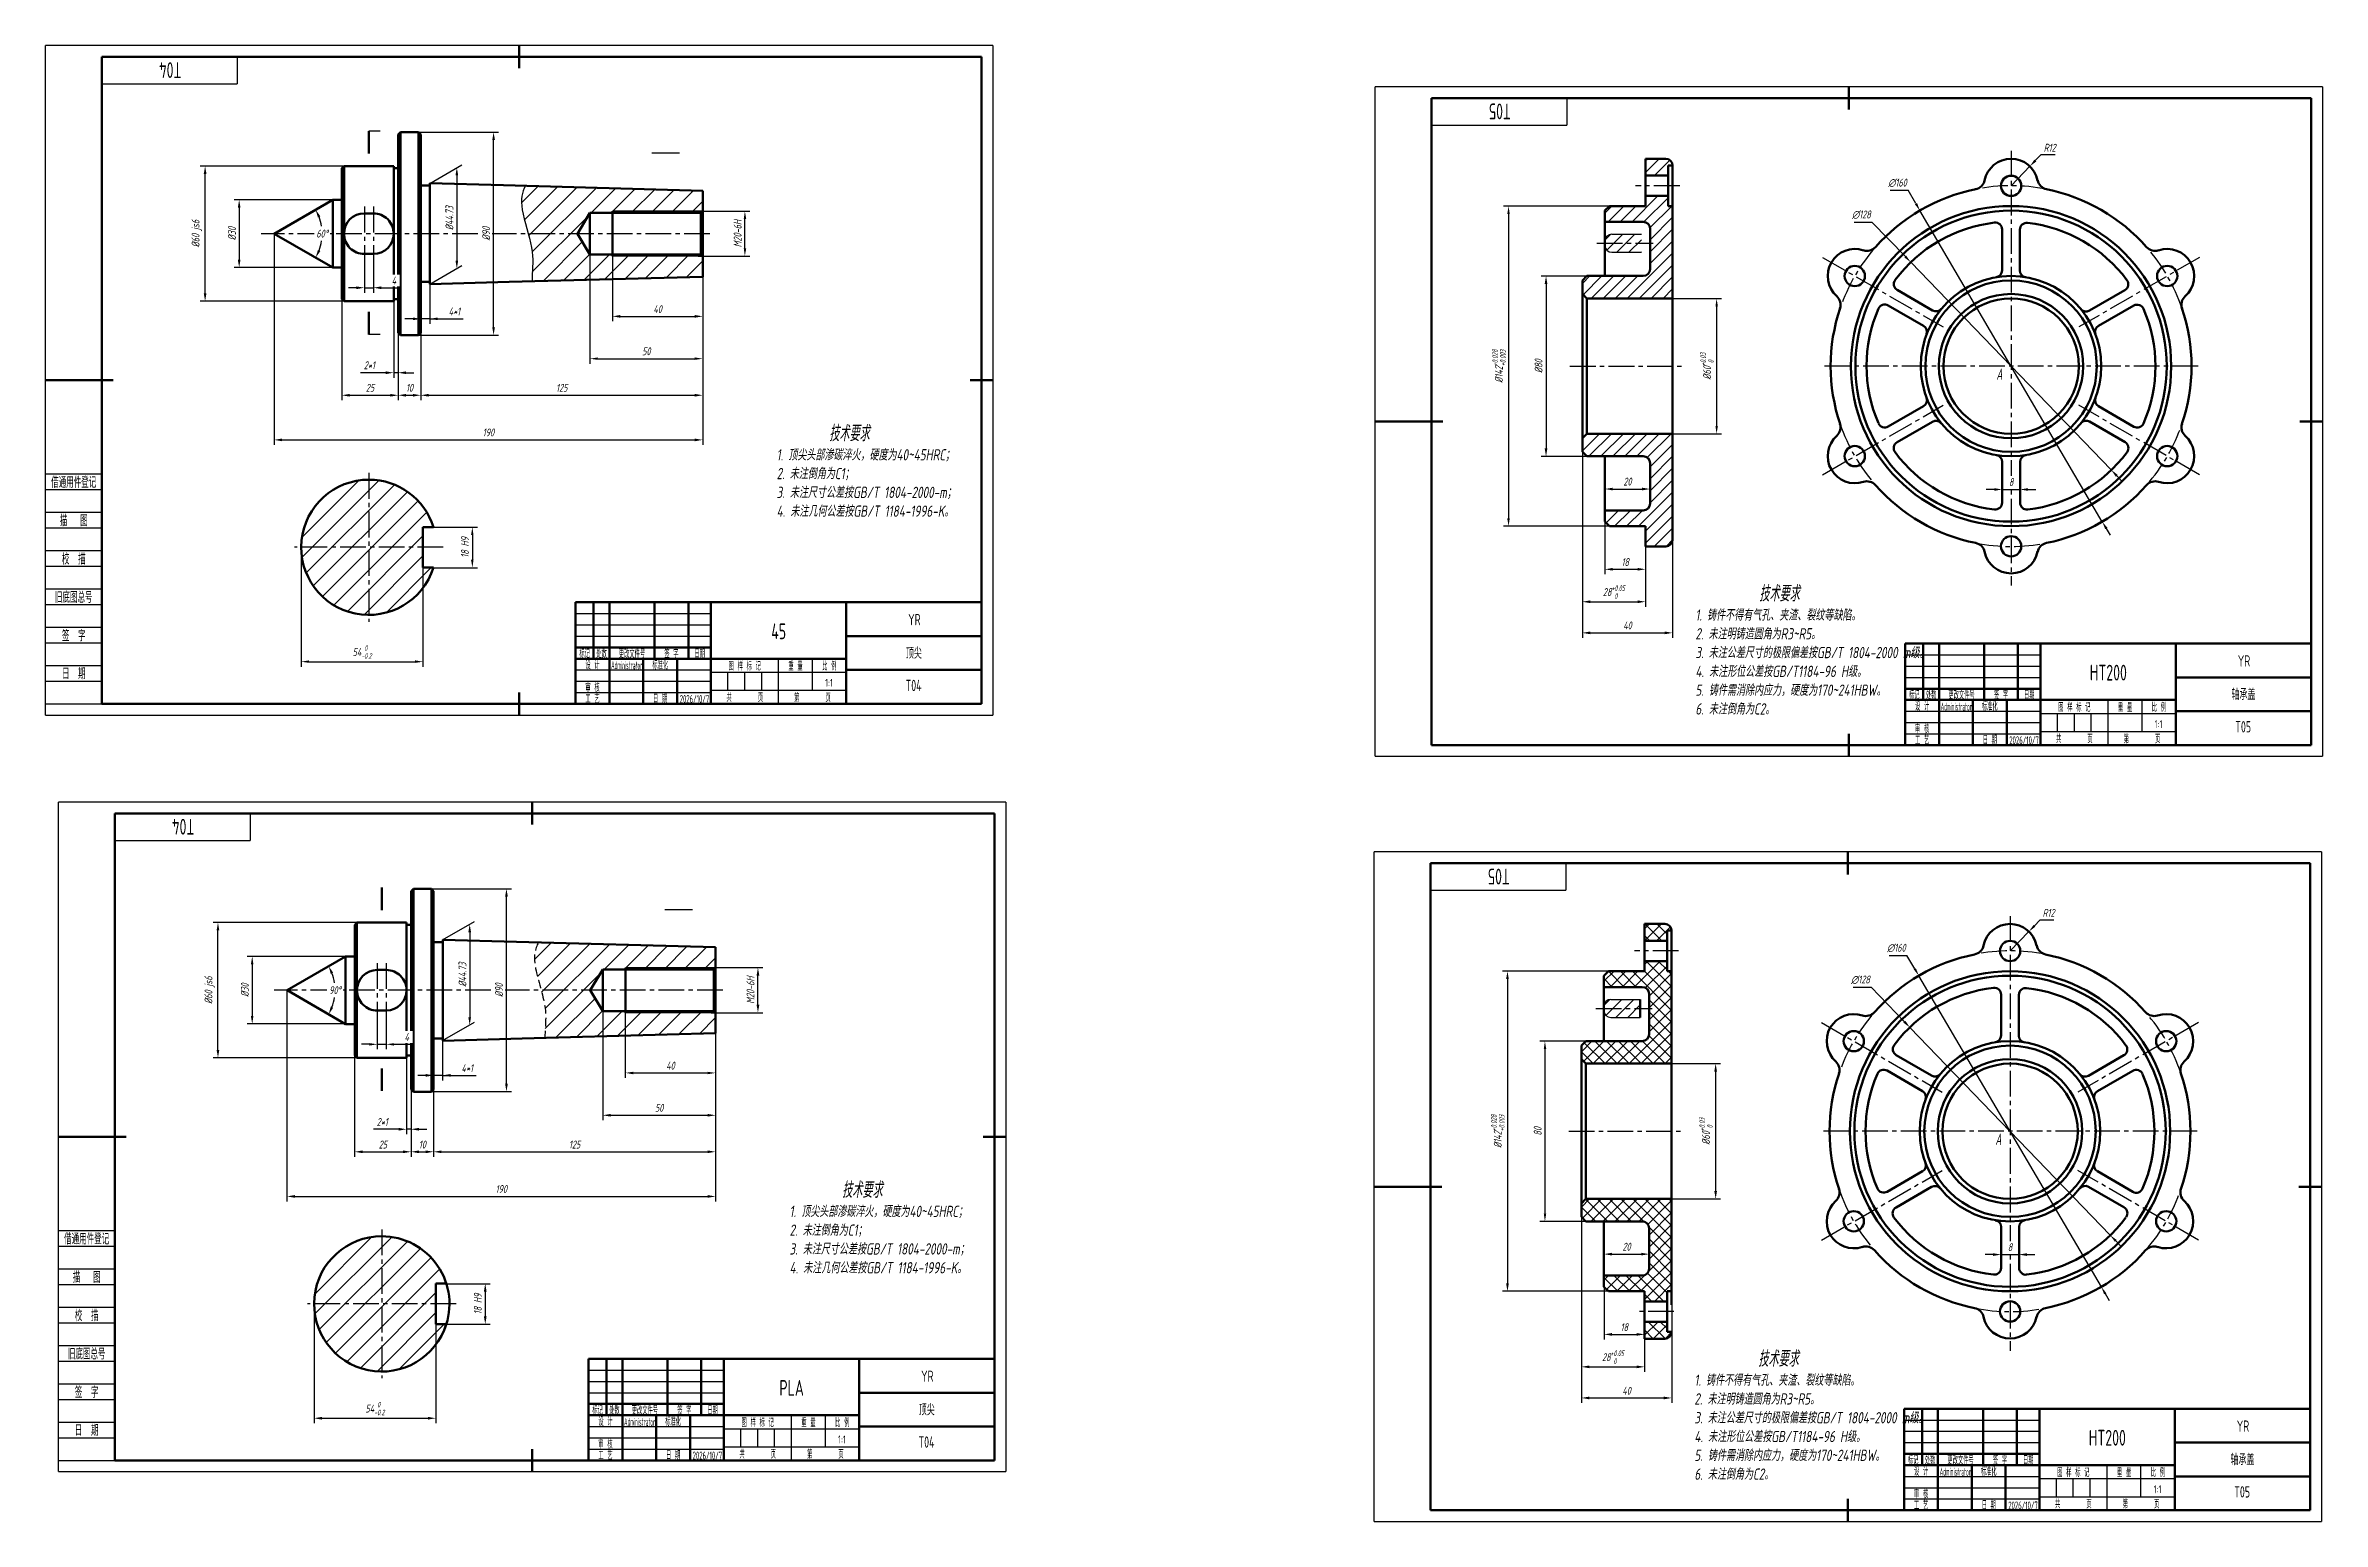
# Model space of a CAD drawing. Header units: millimetres. Extents: x 5 to 4696, y -479 to 299.
# Drawn here: x 1505 to 2514, y -479 to 175 of the extents above; entities that cross this region are included whole.
import ezdxf
from ezdxf.enums import TextEntityAlignment as Align

# ---------------------------------------------------------------- set-up
doc = ezdxf.new("R2010")
doc.units = ezdxf.units.MM
doc.header["$LTSCALE"] = 0.6
doc.header["$MEASUREMENT"] = 0
doc.linetypes.add('CENTER2', pattern=[28.575, 19.05, -3.175, 3.175, -3.175])
doc.linetypes.add('DASHED2', pattern=[9.525, 6.35, -3.175])
for name, color, linetype, lineweight in [('1轮廓实线层', 7, 'Continuous', 50), ('2细线层', 4, 'Continuous', 25), ('3中心线层', 1, 'CENTER2', 25), ('4虚线层', 6, 'DASHED2', 25), ('5剖面线层', 2, 'Continuous', 25), ('6文字层', 3, 'Continuous', 25), ('7标注层', 4, 'Continuous', 25), ('8符号标注层', 31, 'Continuous', 25)]:
    doc.layers.add(name, color=color, linetype=linetype, lineweight=lineweight)
doc.layers.add('图框层', color=7, linetype='Continuous')
doc.styles.add('PC_TEXTSTYLE', font='ISOCP.SHX', dxfattribs={"width": 0.707, "oblique": 13, "bigfont": 'GBCBIG.SHX'})
doc.styles.add('PC_TEXTSTYLE4', font='ISOCP.SHX', dxfattribs={"width": 0.707, "bigfont": 'GBCBIG.SHX'})
doc.dimstyles.new('GB_ANGULAR', dxfattribs={"dimtxt": 3.5, "dimasz": 3.5, "dimexe": 2.2, "dimexo": 0, "dimgap": 1.5, "dimtad": 1, "dimtih": 1, "dimtoh": 1, "dimdsep": 46, "dimtxsty": 'PC_TEXTSTYLE', "dimcen": 0, "dimclrd": 256, "dimclrt": 3, "dimadec": 0, "dimazin": 2, "dimtp": 0.1, "dimtm": 0.1, "dimtfac": 0.71, "dimtdec": 3, "dimtmove": 0, "dimatfit": 3, "dimfxl": 1, "dimtfill": 1, "dimarcsym": 0})
doc.dimstyles.new('GB_DIAMETER', dxfattribs={"dimtxt": 3.5, "dimasz": 3.5, "dimexe": 2.2, "dimexo": 0, "dimgap": 1.5, "dimtad": 1, "dimjust": 4, "dimdsep": 46, "dimtxsty": 'PC_TEXTSTYLE', "dimcen": 0, "dimclrd": 256, "dimclrt": 3, "dimadec": 0, "dimazin": 2, "dimtp": 0.1, "dimtm": 0.1, "dimtfac": 0.71, "dimtdec": 3, "dimtmove": 0, "dimatfit": 2, "dimfxl": 1, "dimtfill": 1, "dimarcsym": 0})
doc.dimstyles.new('GB_LINEAR', dxfattribs={"dimtxt": 3.5, "dimasz": 3.5, "dimexe": 2.2, "dimexo": 0, "dimgap": 1.5, "dimtad": 1, "dimdsep": 46, "dimtxsty": 'PC_TEXTSTYLE', "dimcen": 0, "dimclrd": 256, "dimclrt": 3, "dimadec": 0, "dimazin": 2, "dimtp": 0.1, "dimtm": 0.1, "dimtfac": 0.71, "dimtdec": 3, "dimtmove": 0, "dimatfit": 3, "dimfxl": 1, "dimtfill": 1, "dimarcsym": 0})
doc.dimstyles.new('GB_RADIAL', dxfattribs={"dimtxt": 3.5, "dimasz": 3.5, "dimexe": 2.2, "dimexo": 0, "dimgap": 1.5, "dimtad": 1, "dimjust": 4, "dimdsep": 46, "dimtxsty": 'PC_TEXTSTYLE', "dimcen": 0, "dimclrd": 256, "dimclrt": 3, "dimadec": 0, "dimazin": 2, "dimtp": 0.1, "dimtm": 0.1, "dimtfac": 0.71, "dimtdec": 3, "dimtmove": 0, "dimatfit": 2, "dimfxl": 1, "dimtfill": 1, "dimarcsym": 0})
pattern_1 = [(45, (2185.756, -276.3987), (-2.65165, 2.65165), []), (135, (2185.756, -276.3987), (-2.65165, -2.65165), [])]

msp = doc.modelspace()

# ---------------------------------------------------------------- texts
at = {"layer": '6文字层', "style": 'PC_TEXTSTYLE4', "oblique": 10, "width": 0.667}
for p in [(2369.745, 26.949), (2369.292, -312.477)]:
    msp.add_text('A', height=5, dxfattribs=at).set_placement(p)
at = {"layer": '6文字层', "style": 'PC_TEXTSTYLE4', "oblique": 10, "width": 0.8}
for p in [(1852.259, 6.7), (2264.616, -64.372), (1857.987, -328.928), (2264.162, -403.798)]:
    msp.add_text('技术要求', height=7, dxfattribs=at).set_placement(p, align=Align.TOP_LEFT)
at = {"layer": '6文字层', "char_height": 5, "attachment_point": 1, "style": 'PC_TEXTSTYLE4'}
for s, insert, width in [('\\pi-5.21,l5.21,t5,7115;{\\W0.8;\\Q10;1. 顶尖头部渗碳淬火，硬度为40~45HRC；\\P2. 未注倒角为C1；\\P3. 未注尺寸公差按GB/T 1804-2000-m；\\P4. 未注几何公差按GB/T 1184-1996-K。}', (1828.975, -3.8), 83.24143), ('\\pi-5.21,l5.21,t5,7115;{\\W0.8;\\Q10;1. 铸件不得有气孔、夹渣、裂纹等缺陷。\\P2. 未注明铸造圆角为R3~R5。\\P3. 未注公差尺寸的极限偏差按GB/T 1804-2000 m级。\\P4. 未注形位公差按GB/T1184-96 H级。\\P5. 铸件需消除内应力，硬度为170~241HBW。\\P6. 未注倒角为C2。}', (2236.329, -74.872), 100.46857), ('\\pi-5.21,l5.21,t5,7115;{\\W0.8;\\Q10;1. 顶尖头部渗碳淬火，硬度为40~45HRC；\\P2. 未注倒角为C1；\\P3. 未注尺寸公差按GB/T 1804-2000-m；\\P4. 未注几何公差按GB/T 1184-1996-K。}', (1834.703, -339.428), 83.24143), ('\\pi-5.21,l5.21,t5,7115;{\\W0.8;\\Q10;1. 铸件不得有气孔、夹渣、裂纹等缺陷。\\P2. 未注明铸造圆角为R3~R5。\\P3. 未注公差尺寸的极限偏差按GB/T 1804-2000 m级。\\P4. 未注形位公差按GB/T1184-96 H级。\\P5. 铸件需消除内应力，硬度为170~241HBW。\\P6. 未注倒角为C2。}', (2235.875, -414.298), 100.46857)]:
    msp.add_mtext(s, dxfattribs=dict(at, insert=insert, width=width))

# ---------------------------------------------------------------- blocks, each defined once
blk = doc.blocks.new('*D133')
at = {"layer": '7标注层', "color": 0, "lineweight": -2}
for p, q in [((1606.2, 91.8), (1606.2, -1.9)), ((1796.2, 72.7), (1796.2, -1.9))]:
    blk.add_line(p, q, dxfattribs=at)
at = {"layer": '7标注层', "lineweight": -2}
blk.add_line((1609.7, 0.3), (1792.7, 0.3), dxfattribs=at)
at = {"layer": '7标注层'}
for points in [[(1609.7, 0.9), (1609.7, -0.3), (1606.2, 0.3)], [(1792.7, -0.3), (1792.7, 0.9), (1796.2, 0.3)]]:
    blk.add_solid(points, dxfattribs=at)
at = {"layer": 'Defpoints', "color": 0}
for p in [(1606.2, 91.8), (1796.2, 72.7), (1796.2, 0.3)]:
    blk.add_point(p, dxfattribs=at)
at = {"layer": '7标注层', "color": 3, "insert": (1701.2, 3.6), "char_height": 3.5, "attachment_point": 5, "style": 'PC_TEXTSTYLE', "bg_fill": 3, "box_fill_scale": 1.25, "bg_fill_color": 257, "bg_fill_transparency": 0}
blk.add_mtext('190', dxfattribs=at)
blk = doc.blocks.new('*D134')
at = {"layer": '7标注层', "color": 0, "lineweight": -2}
for p, q in [((1756.2, 81.8), (1756.2, 52.9)), ((1796.2, 72.7), (1796.2, 52.9))]:
    blk.add_line(p, q, dxfattribs=at)
at = {"layer": '7标注层', "lineweight": -2}
blk.add_line((1759.7, 55.1), (1792.7, 55.1), dxfattribs=at)
at = {"layer": '7标注层'}
for points in [[(1759.7, 55.7), (1759.7, 54.5), (1756.2, 55.1)], [(1792.7, 54.5), (1792.7, 55.7), (1796.2, 55.1)]]:
    blk.add_solid(points, dxfattribs=at)
at = {"layer": 'Defpoints', "color": 0}
for p in [(1756.2, 81.8), (1796.2, 72.7), (1796.2, 55.1)]:
    blk.add_point(p, dxfattribs=at)
at = {"layer": '7标注层', "color": 3, "insert": (1776.2, 58.3), "char_height": 3.5, "attachment_point": 5, "style": 'PC_TEXTSTYLE', "bg_fill": 3, "box_fill_scale": 1.25, "bg_fill_color": 257, "bg_fill_transparency": 0}
blk.add_mtext('40', dxfattribs=at)
blk = doc.blocks.new('*D135')
at = {"layer": '7标注层', "color": 0, "lineweight": -2}
for p, q in [((1746.2, 82.5), (1746.2, 34.1)), ((1796.2, 72.7), (1796.2, 34.1))]:
    blk.add_line(p, q, dxfattribs=at)
at = {"layer": '7标注层', "lineweight": -2}
blk.add_line((1749.7, 36.3), (1792.7, 36.3), dxfattribs=at)
at = {"layer": '7标注层'}
for points in [[(1749.7, 36.9), (1749.7, 35.8), (1746.2, 36.3)], [(1792.7, 35.8), (1792.7, 36.9), (1796.2, 36.3)]]:
    blk.add_solid(points, dxfattribs=at)
at = {"layer": 'Defpoints', "color": 0}
for p in [(1746.2, 82.5), (1796.2, 72.7), (1796.2, 36.3)]:
    blk.add_point(p, dxfattribs=at)
at = {"layer": '7标注层', "color": 3, "insert": (1771.2, 39.6), "char_height": 3.5, "attachment_point": 5, "style": 'PC_TEXTSTYLE', "bg_fill": 3, "box_fill_scale": 1.25, "bg_fill_color": 257, "bg_fill_transparency": 0}
blk.add_mtext('50', dxfattribs=at)
blk = doc.blocks.new('*D136')
at = {"layer": '7标注层', "color": 0, "lineweight": -2}
for p, q in [((1796.2, 72.7), (1796.2, 17.9)), ((1671.2, 47.8), (1671.2, 17.9))]:
    blk.add_line(p, q, dxfattribs=at)
at = {"layer": '7标注层', "lineweight": -2}
blk.add_line((1674.7, 20.1), (1792.7, 20.1), dxfattribs=at)
at = {"layer": '7标注层'}
for points in [[(1674.7, 20.7), (1674.7, 19.5), (1671.2, 20.1)], [(1792.7, 19.5), (1792.7, 20.7), (1796.2, 20.1)]]:
    blk.add_solid(points, dxfattribs=at)
at = {"layer": 'Defpoints', "color": 0}
for p in [(1796.2, 72.7), (1671.2, 47.8), (1796.2, 20.1)]:
    blk.add_point(p, dxfattribs=at)
at = {"layer": '7标注层', "color": 3, "insert": (1733.7, 23.4), "char_height": 3.5, "attachment_point": 5, "style": 'PC_TEXTSTYLE', "bg_fill": 3, "box_fill_scale": 1.25, "bg_fill_color": 257, "bg_fill_transparency": 0}
blk.add_mtext('125', dxfattribs=at)
blk = doc.blocks.new('*D137')
at = {"layer": '7标注层', "color": 0, "lineweight": -2}
for p, q in [((1671.2, 70.4), (1671.2, 51.8)), ((1675.2, 70.4), (1675.2, 51.8))]:
    blk.add_line(p, q, dxfattribs=at)
at = {"layer": '7标注层', "lineweight": -2}
for p, q in [((1667.7, 54), (1664.2, 54)), ((1675.2, 54), (1671.2, 54)), ((1675.2, 54), (1690, 54))]:
    blk.add_line(p, q, dxfattribs=at)
at = {"layer": '7标注层'}
for points in [[(1667.7, 53.4), (1667.7, 54.6), (1671.2, 54)], [(1678.7, 54.6), (1678.7, 53.4), (1675.2, 54)]]:
    blk.add_solid(points, dxfattribs=at)
at = {"layer": 'Defpoints', "color": 0}
for p in [(1671.2, 70.4), (1675.2, 70.4), (1671.2, 54)]:
    blk.add_point(p, dxfattribs=at)
at = {"layer": '7标注层', "color": 3, "insert": (1686.1, 57.3), "char_height": 3.5, "attachment_point": 5, "style": 'PC_TEXTSTYLE', "bg_fill": 3, "box_fill_scale": 1.25, "bg_fill_color": 257, "bg_fill_transparency": 0}
blk.add_mtext('{4*1}', dxfattribs=at)
blk = doc.blocks.new('*D138')
at = {"layer": '7标注层', "color": 0, "lineweight": -2}
for p, q in [((1661.2, 47.8), (1661.2, 17.9)), ((1671.2, 47.8), (1671.2, 17.9))]:
    blk.add_line(p, q, dxfattribs=at)
at = {"layer": '7标注层', "lineweight": -2}
blk.add_line((1664.7, 20.1), (1667.7, 20.1), dxfattribs=at)
at = {"layer": '7标注层'}
for points in [[(1664.7, 20.7), (1664.7, 19.5), (1661.2, 20.1)], [(1667.7, 19.5), (1667.7, 20.7), (1671.2, 20.1)]]:
    blk.add_solid(points, dxfattribs=at)
at = {"layer": 'Defpoints', "color": 0}
for p in [(1661.2, 47.8), (1671.2, 47.8)]:
    blk.add_point(p, dxfattribs=at)
at = {"layer": '7标注层', "color": 3, "insert": (1666.2, 23.4), "char_height": 3.5, "attachment_point": 5, "style": 'PC_TEXTSTYLE', "bg_fill": 3, "box_fill_scale": 1.25, "bg_fill_color": 257, "bg_fill_transparency": 0}
blk.add_mtext('10', dxfattribs=at)
at = {"layer": 'Defpoints', "color": 0}
blk.add_point((1671.2, 20.1), dxfattribs=at)
blk = doc.blocks.new('*D139')
at = {"layer": '7标注层', "color": 0, "lineweight": -2}
for p, q in [((1636.2, 62.8), (1636.2, 17.9)), ((1661.2, 55.2), (1661.2, 17.9))]:
    blk.add_line(p, q, dxfattribs=at)
at = {"layer": '7标注层', "lineweight": -2}
blk.add_line((1639.7, 20.1), (1657.7, 20.1), dxfattribs=at)
at = {"layer": '7标注层'}
for points in [[(1639.7, 20.7), (1639.7, 19.5), (1636.2, 20.1)], [(1657.7, 19.5), (1657.7, 20.7), (1661.2, 20.1)]]:
    blk.add_solid(points, dxfattribs=at)
at = {"layer": 'Defpoints', "color": 0}
for p in [(1636.2, 62.8), (1661.2, 55.2), (1661.2, 20.1)]:
    blk.add_point(p, dxfattribs=at)
at = {"layer": '7标注层', "color": 3, "insert": (1648.7, 23.4), "char_height": 3.5, "attachment_point": 5, "style": 'PC_TEXTSTYLE', "bg_fill": 3, "box_fill_scale": 1.25, "bg_fill_color": 257, "bg_fill_transparency": 0}
blk.add_mtext('25', dxfattribs=at)
blk = doc.blocks.new('*D140')
at = {"layer": '7标注层', "color": 0, "lineweight": -2}
for p, q in [((1659.2, 62.8), (1659.2, 27.9)), ((1661.2, 62.8), (1661.2, 27.9))]:
    blk.add_line(p, q, dxfattribs=at)
at = {"layer": '7标注层', "lineweight": -2}
for p, q in [((1655.7, 30.1), (1644.5, 30.1)), ((1661.2, 30.1), (1659.2, 30.1)), ((1664.7, 30.1), (1668.2, 30.1))]:
    blk.add_line(p, q, dxfattribs=at)
at = {"layer": '7标注层'}
for points in [[(1655.7, 29.5), (1655.7, 30.7), (1659.2, 30.1)], [(1664.7, 30.7), (1664.7, 29.5), (1661.2, 30.1)]]:
    blk.add_solid(points, dxfattribs=at)
at = {"layer": 'Defpoints', "color": 0}
for p in [(1659.2, 62.8), (1661.2, 62.8), (1659.2, 30.1)]:
    blk.add_point(p, dxfattribs=at)
at = {"layer": '7标注层', "color": 3, "insert": (1648.4, 33.4), "char_height": 3.5, "attachment_point": 5, "style": 'PC_TEXTSTYLE', "bg_fill": 3, "box_fill_scale": 1.25, "bg_fill_color": 257, "bg_fill_transparency": 0}
blk.add_mtext('{2*1}', dxfattribs=at)
blk = doc.blocks.new('*D141')
at = {"layer": '7标注层', "color": 0, "lineweight": -2}
for p, q in [((1668, 136.8), (1705.7, 136.8)), ((1666.2, 46.8), (1705.7, 46.8))]:
    blk.add_line(p, q, dxfattribs=at)
at = {"layer": '7标注层', "lineweight": -2}
blk.add_line((1703.5, 50.3), (1703.5, 133.3), dxfattribs=at)
at = {"layer": '7标注层'}
for points in [[(1704.1, 133.3), (1702.9, 133.3), (1703.5, 136.8)], [(1702.9, 50.3), (1704.1, 50.3), (1703.5, 46.8)]]:
    blk.add_solid(points, dxfattribs=at)
at = {"layer": 'Defpoints', "color": 0}
for p in [(1668, 136.8), (1703.5, 136.8), (1666.2, 46.8)]:
    blk.add_point(p, dxfattribs=at)
at = {"layer": '7标注层', "color": 3, "insert": (1700.2, 91.8), "char_height": 3.5, "attachment_point": 5, "rotation": 90, "style": 'PC_TEXTSTYLE', "bg_fill": 3, "box_fill_scale": 1.25, "bg_fill_color": 257, "bg_fill_transparency": 0}
blk.add_mtext('{%%c90}', dxfattribs=at)
blk = doc.blocks.new('*D142')
at = {"layer": '7标注层', "color": 0, "lineweight": -2}
for p, q in [((1675.2, 114.1), (1689.4, 122.3)), ((1675.2, 69.4), (1689.4, 77.6))]:
    blk.add_line(p, q, dxfattribs=at)
at = {"layer": '7标注层', "lineweight": -2}
blk.add_line((1687.2, 117.6), (1687.2, 79.8), dxfattribs=at)
at = {"layer": '7标注层'}
for points in [[(1687.8, 117.6), (1686.6, 117.6), (1687.2, 121.1)], [(1686.6, 79.8), (1687.8, 79.8), (1687.2, 76.3)]]:
    blk.add_solid(points, dxfattribs=at)
at = {"layer": 'Defpoints', "color": 0}
for p in [(1675.2, 114.1), (1687.2, 76.3), (1675.2, 69.4)]:
    blk.add_point(p, dxfattribs=at)
at = {"layer": '7标注层', "color": 3, "insert": (1683.9, 98.7), "char_height": 3.5, "attachment_point": 5, "rotation": 90, "style": 'PC_TEXTSTYLE', "bg_fill": 3, "box_fill_scale": 1.25, "bg_fill_color": 257, "bg_fill_transparency": 0}
blk.add_mtext('{%%c44.73}', dxfattribs=at)
blk = doc.blocks.new('*D143')
at = {"layer": '7标注层', "color": 0, "lineweight": -2}
for p, q in [((1794.2, 101.8), (1817.1, 101.8)), ((1794.2, 81.8), (1817.1, 81.8))]:
    blk.add_line(p, q, dxfattribs=at)
at = {"layer": '7标注层', "lineweight": -2}
blk.add_line((1814.9, 85.3), (1814.9, 98.3), dxfattribs=at)
at = {"layer": '7标注层'}
for points in [[(1815.5, 98.3), (1814.4, 98.3), (1814.9, 101.8)], [(1814.4, 85.3), (1815.5, 85.3), (1814.9, 81.8)]]:
    blk.add_solid(points, dxfattribs=at)
at = {"layer": 'Defpoints', "color": 0}
for p in [(1794.2, 101.8), (1794.2, 81.8)]:
    blk.add_point(p, dxfattribs=at)
at = {"layer": '7标注层', "color": 3, "insert": (1811.7, 91.8), "char_height": 3.5, "attachment_point": 5, "rotation": 90, "style": 'PC_TEXTSTYLE', "bg_fill": 3, "box_fill_scale": 1.25, "bg_fill_color": 257, "bg_fill_transparency": 0}
blk.add_mtext('{M20-6H}', dxfattribs=at)
at = {"layer": 'Defpoints', "color": 0}
blk.add_point((1814.9, 101.8), dxfattribs=at)
blk = doc.blocks.new('*D144')
at = {"layer": '7标注层', "color": 0, "lineweight": -2}
for p, q in [((1640.2, 121.8), (1573.4, 121.8)), ((1640.2, 61.8), (1573.4, 61.8))]:
    blk.add_line(p, q, dxfattribs=at)
at = {"layer": '7标注层', "lineweight": -2}
blk.add_line((1575.6, 65.3), (1575.6, 118.3), dxfattribs=at)
at = {"layer": '7标注层'}
for points in [[(1576.2, 118.3), (1575, 118.3), (1575.6, 121.8)], [(1575, 65.3), (1576.2, 65.3), (1575.6, 61.8)]]:
    blk.add_solid(points, dxfattribs=at)
at = {"layer": 'Defpoints', "color": 0}
for p in [(1575.6, 121.8), (1640.2, 121.8), (1640.2, 61.8)]:
    blk.add_point(p, dxfattribs=at)
at = {"layer": '7标注层', "color": 3, "insert": (1571.9, 91.8), "char_height": 3.5, "attachment_point": 5, "rotation": 90, "style": 'PC_TEXTSTYLE', "bg_fill": 3, "box_fill_scale": 1.25, "bg_fill_color": 257, "bg_fill_transparency": 0}
blk.add_mtext('{\\A1;{%%c60}{}{{\\C3; js6}}}', dxfattribs=at)
blk = doc.blocks.new('*D145')
at = {"layer": '7标注层', "color": 0, "lineweight": -2}
for p, q in [((1632.2, 106.8), (1588.5, 106.8)), ((1632.2, 76.8), (1588.5, 76.8))]:
    blk.add_line(p, q, dxfattribs=at)
at = {"layer": '7标注层', "lineweight": -2}
blk.add_line((1590.7, 103.3), (1590.7, 80.3), dxfattribs=at)
at = {"layer": '7标注层'}
for points in [[(1591.3, 103.3), (1590.1, 103.3), (1590.7, 106.8)], [(1590.1, 80.3), (1591.3, 80.3), (1590.7, 76.8)]]:
    blk.add_solid(points, dxfattribs=at)
at = {"layer": 'Defpoints', "color": 0}
for p in [(1632.2, 106.8), (1590.7, 76.8), (1632.2, 76.8)]:
    blk.add_point(p, dxfattribs=at)
at = {"layer": '7标注层', "color": 3, "insert": (1587.5, 91.8), "char_height": 3.5, "attachment_point": 5, "rotation": 90, "style": 'PC_TEXTSTYLE', "bg_fill": 3, "box_fill_scale": 1.25, "bg_fill_color": 257, "bg_fill_transparency": 0}
blk.add_mtext('{%%c30}', dxfattribs=at)
blk = doc.blocks.new('*D146')
at = {"layer": '7标注层', "lineweight": -2}
for start, end in [(8.7791, 20.5719), (339.4281, 351.2209)]:
    blk.add_arc((1606.2, 91.8), 21.3, start, end, dxfattribs=at)
at = {"layer": '7标注层'}
for points in [[(1626.7, 99.5), (1625.6, 99), (1624.6, 102.4)], [(1625.6, 84.5), (1626.7, 84.1), (1624.6, 81.1)]]:
    blk.add_solid(points, dxfattribs=at)
at = {"layer": 'Defpoints', "color": 0}
for p in [(1632.2, 106.8), (1606.2, 91.8), (1606.2, 91.8), (1632.2, 76.8)]:
    blk.add_point(p, dxfattribs=at)
at = {"layer": '7标注层', "color": 3, "insert": (1627.5, 91.8), "char_height": 3.5, "attachment_point": 5, "style": 'PC_TEXTSTYLE', "bg_fill": 3, "box_fill_scale": 1.25, "bg_fill_color": 257, "bg_fill_transparency": 0}
blk.add_mtext('60%%d', dxfattribs=at)
at = {"layer": 'Defpoints', "color": 0}
blk.add_point((1627.4, 89.5), dxfattribs=at)
blk = doc.blocks.new('*D147')
at = {"layer": '7标注层', "color": 0, "lineweight": -2}
for p, q in [((1646.2, 79.8), (1646.2, 65.6)), ((1650.2, 79.8), (1650.2, 65.6))]:
    blk.add_line(p, q, dxfattribs=at)
at = {"layer": '7标注层', "lineweight": -2}
for p, q in [((1642.7, 67.8), (1639.2, 67.8)), ((1646.2, 67.8), (1650.2, 67.8)), ((1653.7, 67.8), (1661.4, 67.8))]:
    blk.add_line(p, q, dxfattribs=at)
at = {"layer": '7标注层'}
for points in [[(1642.7, 67.2), (1642.7, 68.4), (1646.2, 67.8)], [(1653.7, 68.4), (1653.7, 67.2), (1650.2, 67.8)]]:
    blk.add_solid(points, dxfattribs=at)
at = {"layer": 'Defpoints', "color": 0}
for p in [(1646.2, 79.8), (1650.2, 79.8), (1650.2, 67.8)]:
    blk.add_point(p, dxfattribs=at)
at = {"layer": '7标注层', "color": 3, "insert": (1659.3, 71), "char_height": 3.5, "attachment_point": 5, "style": 'PC_TEXTSTYLE', "bg_fill": 3, "box_fill_scale": 1.25, "bg_fill_color": 257, "bg_fill_transparency": 0}
blk.add_mtext('4', dxfattribs=at)
blk = doc.blocks.new('*D148')
at = {"layer": '7标注层', "color": 0, "lineweight": -2}
for p, q in [((1618.2, -47.4), (1618.2, -100.3)), ((1672.2, -56.4), (1672.2, -100.3))]:
    blk.add_line(p, q, dxfattribs=at)
at = {"layer": '7标注层', "lineweight": -2}
blk.add_line((1621.7, -98.1), (1668.7, -98.1), dxfattribs=at)
at = {"layer": '7标注层'}
for points in [[(1621.7, -97.5), (1621.7, -98.6), (1618.2, -98.1)], [(1668.7, -98.6), (1668.7, -97.5), (1672.2, -98.1)]]:
    blk.add_solid(points, dxfattribs=at)
at = {"layer": 'Defpoints', "color": 0}
for p in [(1618.2, -47.4), (1672.2, -56.4), (1672.2, -98.1)]:
    blk.add_point(p, dxfattribs=at)
at = {"layer": '7标注层', "color": 3, "insert": (1645.2, -93.8), "char_height": 3.5, "attachment_point": 5, "style": 'PC_TEXTSTYLE', "bg_fill": 3, "box_fill_scale": 1.25, "bg_fill_color": 257, "bg_fill_transparency": 0}
blk.add_mtext('{\\A1;{54}{}{\\H0.71x;\\C2;\\A0;\\S^ -;\\S0^ 0.2;}}', dxfattribs=at)
blk = doc.blocks.new('*D149')
at = {"layer": '7标注层', "color": 0, "lineweight": -2}
for p, q in [((1676.8, -38.4), (1696.3, -38.4)), ((1676.8, -56.4), (1696.3, -56.4))]:
    blk.add_line(p, q, dxfattribs=at)
at = {"layer": '7标注层', "lineweight": -2}
blk.add_line((1694.1, -41.9), (1694.1, -52.9), dxfattribs=at)
at = {"layer": '7标注层'}
for points in [[(1694.6, -41.9), (1693.5, -41.9), (1694.1, -38.4)], [(1693.5, -52.9), (1694.6, -52.9), (1694.1, -56.4)]]:
    blk.add_solid(points, dxfattribs=at)
at = {"layer": 'Defpoints', "color": 0}
for p in [(1676.8, -38.4), (1676.8, -56.4)]:
    blk.add_point(p, dxfattribs=at)
at = {"layer": '7标注层', "color": 3, "insert": (1690.8, -47.4), "char_height": 3.5, "attachment_point": 5, "rotation": 90, "style": 'PC_TEXTSTYLE', "bg_fill": 3, "box_fill_scale": 1.25, "bg_fill_color": 257, "bg_fill_transparency": 0}
blk.add_mtext('{18 H9}', dxfattribs=at)
at = {"layer": 'Defpoints', "color": 0}
blk.add_point((1694.1, -56.4), dxfattribs=at)
blk = doc.blocks.new('ZwmFrameMain_6_A3^_^无分区图框^_^landscape')
at = {"layer": '1轮廓实线层'}
for p, q in [((0, 0), (0, 287)), ((390, 287), (0, 287)), ((185, 292), (185, 282)), ((390, 287), (390, 0)), ((-25, 143.5), (5, 143.5)), ((395, 143.5), (385, 143.5)), ((0, 0), (390, 0)), ((185, -5), (185, 5))]:
    blk.add_line(p, q, dxfattribs=at)
at = {"layer": '2细线层'}
for p, q in [((-25, -5), (-25, 292)), ((395, 292), (-25, 292)), ((395, 292), (395, -5)), ((-25, -5), (395, -5))]:
    blk.add_line(p, q, dxfattribs=at)
blk = doc.blocks.new('ZwmFrameMain_6_标题栏1')
at = {"layer": '1轮廓实线层'}
for p, q in [((0, 45), (-180, 45)), ((-180, 0), (-180, 45)), ((-172, 20), (-172, 45)), ((-165, 20), (-165, 45)), ((-145, 20), (-145, 45)), ((-130, 20), (-130, 45)), ((-120, 0), (-120, 45)), ((0, 0), (0, 45)), ((-60, 30), (0, 30)), ((-180, 20), (-60, 20)), ((-165, 0), (-165, 20)), ((-150, 0), (-150, 20)), ((-135, 0), (-135, 20)), ((-60, 15), (0, 15)), ((-180, 0), (0, 0))]:
    blk.add_line(p, q, dxfattribs=at)
at = {"layer": '1轮廓实线层', "color": 7}
for p, q in [((-60, 0), (-60, 45)), ((-180, 25), (-120, 25))]:
    blk.add_line(p, q, dxfattribs=at)
at = {"layer": '2细线层'}
for p, q in [((-180, 40), (-120, 40)), ((-180, 35), (-120, 35)), ((-180, 30), (-120, 30)), ((-180, 15), (-120, 15)), ((-120, 14), (-60, 14)), ((-112.5, 6), (-112.5, 14)), ((-105, 6), (-105, 14)), ((-97.5, 6), (-97.5, 14)), ((-90, 0), (-90, 20)), ((-75, 6), (-75, 20)), ((-180, 10), (-120, 10)), ((-180, 5), (-120, 5)), ((-120, 6), (-60, 6))]:
    blk.add_line(p, q, dxfattribs=at)
at = {"layer": '6文字层', "style": 'PC_TEXTSTYLE', "width": 0.667}
for s, p in [('标记', (-176, 22.5)), ('处数', (-168.5, 22.5)), (' 更改文件号 ', (-155, 22.5)), (' 签 字 ', (-137.5, 22.5)), (' 日期 ', (-125, 22.5)), (' 设 计 ', (-172.5, 17.5)), (' 标准化 ', (-142.5, 17.5)), (' 图 样 标 记 ', (-105, 17)), (' 重 量 ', (-82.5, 17)), (' 比 例 ', (-67.5, 17)), (' 工 艺 ', (-172.5, 2.5)), (' 审 核 ', (-172.5, 7.5)), (' 日 期 ', (-142.5, 2.5)), ('共       页', (-105, 3)), ('第       页', (-75, 3))]:
    blk.add_text(s, height=3.5, dxfattribs=at).set_placement(p, align=Align.MIDDLE)
at = {"layer": '6文字层', "style": 'PC_TEXTSTYLE', "flags": 8}
for tag, height, width, p, p2 in [('企业名称', 5, 3.734996, (-54.3, 34.8), (-5.3, 34.8)), ('产品名称或材料标记', 7, 1.125891, (-113.5, 28.6), (-66.4, 28.6)), ('图样名称', 5, 3.772723, (-54.8, 20), (-5.3, 20)), ('标准化', 3.5, 1.756036, (-133.8, 15.4), (-120.8, 15.4)), ('重量', 3.5, 2.448074, (-88.5, 7.5), (-76.5, 7.5)), ('比例', 3.5, 2.367734, (-73.4, 7.5), (-61.9, 7.5)), ('图样代号', 5, 3.78389, (-54.8, 5.6), (-5.5, 5.6)), ('工艺', 3.5, 2.851598, (-164.2, 0.4), (-150.9, 0.4)), ('审核', 3.5, 2.723972, (-164, 5.4), (-150.6, 5.4)), ('日期', 3.5, 2.733185, (-133.8, 0.4), (-120.8, 0.4)), ('共几页', 3.5, 0.953151, (-108.6, 1.5), (-101.6, 1.5))]:
    blk.add_attdef(tag, text='', height=height, dxfattribs=dict(at, width=width)).set_placement(p, p2, align=Align.FIT)
at = {"layer": '6文字层', "style": 'PC_TEXTSTYLE', "width": 9.901758, "flags": 8}
blk.add_attdef('设计', text='', height=3.5, rotation=359.5768, dxfattribs=at).set_placement((-164.2, 15.4), (-150.4, 15.3), align=Align.FIT)
at = {"layer": '6文字层', "color": 3, "style": 'PC_TEXTSTYLE', "width": 0.96618, "flags": 8}
blk.add_attdef('第几页', text='', height=3.5, dxfattribs=at).set_placement((-78.3, 1.5), (-71.2, 1.5), align=Align.FIT)
at = {"layer": '6文字层', "color": 0, "style": 'PC_TEXTSTYLE', "width": 0.715273, "flags": 8}
blk.add_attdef('图纸张数', text='', height=3.5, dxfattribs=at).set_placement((-2.7, -3.9), (4.5, -3.9), align=Align.FIT)
blk = doc.blocks.new('ZwmFrameMain_6_图样代号')
at = {"layer": '2细线层', "linetype": 'Continuous'}
for p in [(60, 0), (0, -12)]:
    blk.add_line(p, (60, -12), dxfattribs=at)
at = {"layer": '6文字层', "style": 'PC_TEXTSTYLE', "width": 3.066155}
blk.add_attdef('图样代号', text='', height=7, rotation=180, dxfattribs=at).set_placement((58.2, -2.4), (2.3, -2.4), align=Align.FIT)
blk = doc.blocks.new('ZwmFrameMain_6_附加栏')
at = {"layer": '2细线层'}
for p, q in [((-25, 102), (0, 102)), ((-25, 95), (0, 95)), ((-25, 85), (0, 85)), ((-25, 78), (0, 78)), ((-25, 68), (0, 68)), ((-25, 61), (0, 61)), ((-25, 51), (0, 51)), ((-25, 44), (0, 44)), ((-25, 34), (0, 34)), ((-25, 27), (0, 27)), ((-25, 17), (0, 17)), ((-25, 10), (0, 10)), ((-25, 0), (0, 0))]:
    blk.add_line(p, q, dxfattribs=at)
at = {"layer": '6文字层', "color": 3, "style": 'PC_TEXTSTYLE'}
for s, width, p in [('借通用件登记', 0.667, (-12.5, 98.5)), ('描   图', 0.6667, (-12.5, 81.5)), ('校  描', 0.667, (-12.5, 64.5)), ('旧底图总号', 0.667, (-12.5, 47.5)), ('签  字', 0.667, (-12.5, 30.5)), ('日  期', 0.667, (-12.5, 13.6))]:
    blk.add_text(s, height=5, dxfattribs=dict(at, width=width)).set_placement(p, align=Align.MIDDLE)
at = {"layer": '6文字层', "style": 'PC_TEXTSTYLE'}
for tag, width, p, p2 in [('借通用件登记', 0.671328, (-23.4, 86.4), (-1.3, 86.4)), ('描图', 2.120922, (-23.4, 69.4), (-1.3, 69.4)), ('校图', 2.149976, (-23.7, 52.1), (-1.3, 52.1)), ('旧底图总号', 0.761452, (-22.8, 35.7), (-1.9, 35.7)), ('签字', 2.026939, (-23.1, 18.4), (-1.6, 18.4)), ('日期', 1.89999, (-22.8, 1.4), (-2.2, 1.4))]:
    blk.add_attdef(tag, text='', height=5, dxfattribs=dict(at, width=width)).set_placement(p, p2, align=Align.FIT)
blk = doc.blocks.new('*D172')
at = {"layer": '7标注层', "color": 0, "lineweight": -2}
for p, q in [((1611.9, -243.8), (1611.9, -337.5)), ((1801.9, -262.9), (1801.9, -337.5))]:
    blk.add_line(p, q, dxfattribs=at)
at = {"layer": '7标注层', "lineweight": -2}
blk.add_line((1615.4, -335.3), (1798.4, -335.3), dxfattribs=at)
at = {"layer": '7标注层'}
for points in [[(1615.4, -334.7), (1615.4, -335.9), (1611.9, -335.3)], [(1798.4, -335.9), (1798.4, -334.7), (1801.9, -335.3)]]:
    blk.add_solid(points, dxfattribs=at)
at = {"layer": 'Defpoints', "color": 0}
for p in [(1611.9, -243.8), (1801.9, -262.9), (1801.9, -335.3)]:
    blk.add_point(p, dxfattribs=at)
at = {"layer": '7标注层', "color": 3, "insert": (1706.9, -332), "char_height": 3.5, "attachment_point": 5, "style": 'PC_TEXTSTYLE', "bg_fill": 3, "box_fill_scale": 1.25, "bg_fill_color": 257, "bg_fill_transparency": 0}
blk.add_mtext('190', dxfattribs=at)
blk = doc.blocks.new('*D173')
at = {"layer": '7标注层', "color": 0, "lineweight": -2}
for p, q in [((1761.9, -253.8), (1761.9, -282.7)), ((1801.9, -262.9), (1801.9, -282.7))]:
    blk.add_line(p, q, dxfattribs=at)
at = {"layer": '7标注层', "lineweight": -2}
blk.add_line((1765.4, -280.5), (1798.4, -280.5), dxfattribs=at)
at = {"layer": '7标注层'}
for points in [[(1765.4, -280), (1765.4, -281.1), (1761.9, -280.5)], [(1798.4, -281.1), (1798.4, -280), (1801.9, -280.5)]]:
    blk.add_solid(points, dxfattribs=at)
at = {"layer": 'Defpoints', "color": 0}
for p in [(1761.9, -253.8), (1801.9, -262.9), (1801.9, -280.5)]:
    blk.add_point(p, dxfattribs=at)
at = {"layer": '7标注层', "color": 3, "insert": (1781.9, -277.3), "char_height": 3.5, "attachment_point": 5, "style": 'PC_TEXTSTYLE', "bg_fill": 3, "box_fill_scale": 1.25, "bg_fill_color": 257, "bg_fill_transparency": 0}
blk.add_mtext('40', dxfattribs=at)
blk = doc.blocks.new('*D174')
at = {"layer": '7标注层', "color": 0, "lineweight": -2}
for p, q in [((1751.9, -253.1), (1751.9, -301.5)), ((1801.9, -262.9), (1801.9, -301.5))]:
    blk.add_line(p, q, dxfattribs=at)
at = {"layer": '7标注层', "lineweight": -2}
blk.add_line((1755.4, -299.3), (1798.4, -299.3), dxfattribs=at)
at = {"layer": '7标注层'}
for points in [[(1755.4, -298.7), (1755.4, -299.9), (1751.9, -299.3)], [(1798.4, -299.9), (1798.4, -298.7), (1801.9, -299.3)]]:
    blk.add_solid(points, dxfattribs=at)
at = {"layer": 'Defpoints', "color": 0}
for p in [(1751.9, -253.1), (1801.9, -262.9), (1801.9, -299.3)]:
    blk.add_point(p, dxfattribs=at)
at = {"layer": '7标注层', "color": 3, "insert": (1776.9, -296), "char_height": 3.5, "attachment_point": 5, "style": 'PC_TEXTSTYLE', "bg_fill": 3, "box_fill_scale": 1.25, "bg_fill_color": 257, "bg_fill_transparency": 0}
blk.add_mtext('50', dxfattribs=at)
blk = doc.blocks.new('*D175')
at = {"layer": '7标注层', "color": 0, "lineweight": -2}
for p, q in [((1801.9, -262.9), (1801.9, -317.7)), ((1676.9, -287.8), (1676.9, -317.7))]:
    blk.add_line(p, q, dxfattribs=at)
at = {"layer": '7标注层', "lineweight": -2}
blk.add_line((1680.4, -315.5), (1798.4, -315.5), dxfattribs=at)
at = {"layer": '7标注层'}
for points in [[(1680.4, -314.9), (1680.4, -316.1), (1676.9, -315.5)], [(1798.4, -316.1), (1798.4, -314.9), (1801.9, -315.5)]]:
    blk.add_solid(points, dxfattribs=at)
at = {"layer": 'Defpoints', "color": 0}
for p in [(1801.9, -262.9), (1676.9, -287.8), (1801.9, -315.5)]:
    blk.add_point(p, dxfattribs=at)
at = {"layer": '7标注层', "color": 3, "insert": (1739.4, -312.3), "char_height": 3.5, "attachment_point": 5, "style": 'PC_TEXTSTYLE', "bg_fill": 3, "box_fill_scale": 1.25, "bg_fill_color": 257, "bg_fill_transparency": 0}
blk.add_mtext('125', dxfattribs=at)
blk = doc.blocks.new('*D176')
at = {"layer": '7标注层', "color": 0, "lineweight": -2}
for p, q in [((1676.9, -265.2), (1676.9, -283.8)), ((1680.9, -265.2), (1680.9, -283.8))]:
    blk.add_line(p, q, dxfattribs=at)
at = {"layer": '7标注层', "lineweight": -2}
for p, q in [((1673.4, -281.6), (1669.9, -281.6)), ((1680.9, -281.6), (1676.9, -281.6)), ((1680.9, -281.6), (1695.7, -281.6))]:
    blk.add_line(p, q, dxfattribs=at)
at = {"layer": '7标注层'}
for points in [[(1673.4, -282.2), (1673.4, -281), (1676.9, -281.6)], [(1684.4, -281), (1684.4, -282.2), (1680.9, -281.6)]]:
    blk.add_solid(points, dxfattribs=at)
at = {"layer": 'Defpoints', "color": 0}
for p in [(1676.9, -265.2), (1680.9, -265.2), (1676.9, -281.6)]:
    blk.add_point(p, dxfattribs=at)
at = {"layer": '7标注层', "color": 3, "insert": (1691.8, -278.4), "char_height": 3.5, "attachment_point": 5, "style": 'PC_TEXTSTYLE', "bg_fill": 3, "box_fill_scale": 1.25, "bg_fill_color": 257, "bg_fill_transparency": 0}
blk.add_mtext('{4*1}', dxfattribs=at)
blk = doc.blocks.new('*D177')
at = {"layer": '7标注层', "color": 0, "lineweight": -2}
for p, q in [((1666.9, -287.8), (1666.9, -317.7)), ((1676.9, -287.8), (1676.9, -317.7))]:
    blk.add_line(p, q, dxfattribs=at)
at = {"layer": '7标注层', "lineweight": -2}
blk.add_line((1670.4, -315.5), (1673.4, -315.5), dxfattribs=at)
at = {"layer": '7标注层'}
for points in [[(1670.4, -314.9), (1670.4, -316.1), (1666.9, -315.5)], [(1673.4, -316.1), (1673.4, -314.9), (1676.9, -315.5)]]:
    blk.add_solid(points, dxfattribs=at)
at = {"layer": 'Defpoints', "color": 0}
for p in [(1666.9, -287.8), (1676.9, -287.8)]:
    blk.add_point(p, dxfattribs=at)
at = {"layer": '7标注层', "color": 3, "insert": (1671.9, -312.3), "char_height": 3.5, "attachment_point": 5, "style": 'PC_TEXTSTYLE', "bg_fill": 3, "box_fill_scale": 1.25, "bg_fill_color": 257, "bg_fill_transparency": 0}
blk.add_mtext('10', dxfattribs=at)
at = {"layer": 'Defpoints', "color": 0}
blk.add_point((1676.9, -315.5), dxfattribs=at)
blk = doc.blocks.new('*D178')
at = {"layer": '7标注层', "color": 0, "lineweight": -2}
for p, q in [((1641.9, -272.8), (1641.9, -317.7)), ((1666.9, -280.4), (1666.9, -317.7))]:
    blk.add_line(p, q, dxfattribs=at)
at = {"layer": '7标注层', "lineweight": -2}
blk.add_line((1645.4, -315.5), (1663.4, -315.5), dxfattribs=at)
at = {"layer": '7标注层'}
for points in [[(1645.4, -314.9), (1645.4, -316.1), (1641.9, -315.5)], [(1663.4, -316.1), (1663.4, -314.9), (1666.9, -315.5)]]:
    blk.add_solid(points, dxfattribs=at)
at = {"layer": 'Defpoints', "color": 0}
for p in [(1641.9, -272.8), (1666.9, -280.4), (1666.9, -315.5)]:
    blk.add_point(p, dxfattribs=at)
at = {"layer": '7标注层', "color": 3, "insert": (1654.4, -312.3), "char_height": 3.5, "attachment_point": 5, "style": 'PC_TEXTSTYLE', "bg_fill": 3, "box_fill_scale": 1.25, "bg_fill_color": 257, "bg_fill_transparency": 0}
blk.add_mtext('25', dxfattribs=at)
blk = doc.blocks.new('*D179')
at = {"layer": '7标注层', "color": 0, "lineweight": -2}
for p, q in [((1664.9, -272.8), (1664.9, -307.7)), ((1666.9, -272.8), (1666.9, -307.7))]:
    blk.add_line(p, q, dxfattribs=at)
at = {"layer": '7标注层', "lineweight": -2}
for p, q in [((1661.4, -305.5), (1650.2, -305.5)), ((1666.9, -305.5), (1664.9, -305.5)), ((1670.4, -305.5), (1673.9, -305.5))]:
    blk.add_line(p, q, dxfattribs=at)
at = {"layer": '7标注层'}
for points in [[(1661.4, -306.1), (1661.4, -304.9), (1664.9, -305.5)], [(1670.4, -304.9), (1670.4, -306.1), (1666.9, -305.5)]]:
    blk.add_solid(points, dxfattribs=at)
at = {"layer": 'Defpoints', "color": 0}
for p in [(1664.9, -272.8), (1666.9, -272.8), (1664.9, -305.5)]:
    blk.add_point(p, dxfattribs=at)
at = {"layer": '7标注层', "color": 3, "insert": (1654.1, -302.3), "char_height": 3.5, "attachment_point": 5, "style": 'PC_TEXTSTYLE', "bg_fill": 3, "box_fill_scale": 1.25, "bg_fill_color": 257, "bg_fill_transparency": 0}
blk.add_mtext('{2*1}', dxfattribs=at)
blk = doc.blocks.new('*D180')
at = {"layer": '7标注层', "color": 0, "lineweight": -2}
for p, q in [((1673.7, -198.8), (1711.4, -198.8)), ((1671.9, -288.8), (1711.4, -288.8))]:
    blk.add_line(p, q, dxfattribs=at)
at = {"layer": '7标注层', "lineweight": -2}
blk.add_line((1709.2, -285.3), (1709.2, -202.3), dxfattribs=at)
at = {"layer": '7标注层'}
for points in [[(1709.8, -202.3), (1708.6, -202.3), (1709.2, -198.8)], [(1708.6, -285.3), (1709.8, -285.3), (1709.2, -288.8)]]:
    blk.add_solid(points, dxfattribs=at)
at = {"layer": 'Defpoints', "color": 0}
for p in [(1673.7, -198.8), (1709.2, -198.8), (1671.9, -288.8)]:
    blk.add_point(p, dxfattribs=at)
at = {"layer": '7标注层', "color": 3, "insert": (1705.9, -243.8), "char_height": 3.5, "attachment_point": 5, "rotation": 90, "style": 'PC_TEXTSTYLE', "bg_fill": 3, "box_fill_scale": 1.25, "bg_fill_color": 257, "bg_fill_transparency": 0}
blk.add_mtext('{%%c90}', dxfattribs=at)
blk = doc.blocks.new('*D181')
at = {"layer": '7标注层', "color": 0, "lineweight": -2}
for p, q in [((1680.9, -221.5), (1695.1, -213.3)), ((1680.9, -266.2), (1695.1, -258))]:
    blk.add_line(p, q, dxfattribs=at)
at = {"layer": '7标注层', "lineweight": -2}
blk.add_line((1692.9, -218.1), (1692.9, -255.8), dxfattribs=at)
at = {"layer": '7标注层'}
for points in [[(1693.5, -218.1), (1692.3, -218.1), (1692.9, -214.6)], [(1692.3, -255.8), (1693.5, -255.8), (1692.9, -259.3)]]:
    blk.add_solid(points, dxfattribs=at)
at = {"layer": 'Defpoints', "color": 0}
for p in [(1680.9, -221.5), (1692.9, -259.3), (1680.9, -266.2)]:
    blk.add_point(p, dxfattribs=at)
at = {"layer": '7标注层', "color": 3, "insert": (1689.7, -236.9), "char_height": 3.5, "attachment_point": 5, "rotation": 90, "style": 'PC_TEXTSTYLE', "bg_fill": 3, "box_fill_scale": 1.25, "bg_fill_color": 257, "bg_fill_transparency": 0}
blk.add_mtext('{%%c44.73}', dxfattribs=at)
blk = doc.blocks.new('*D182')
at = {"layer": '7标注层', "color": 0, "lineweight": -2}
for p, q in [((1799.9, -233.8), (1822.9, -233.8)), ((1799.9, -253.8), (1822.9, -253.8))]:
    blk.add_line(p, q, dxfattribs=at)
at = {"layer": '7标注层', "lineweight": -2}
blk.add_line((1820.7, -250.3), (1820.7, -237.3), dxfattribs=at)
at = {"layer": '7标注层'}
for points in [[(1821.3, -237.3), (1820.1, -237.3), (1820.7, -233.8)], [(1820.1, -250.3), (1821.3, -250.3), (1820.7, -253.8)]]:
    blk.add_solid(points, dxfattribs=at)
at = {"layer": 'Defpoints', "color": 0}
for p in [(1799.9, -233.8), (1799.9, -253.8)]:
    blk.add_point(p, dxfattribs=at)
at = {"layer": '7标注层', "color": 3, "insert": (1817.4, -243.8), "char_height": 3.5, "attachment_point": 5, "rotation": 90, "style": 'PC_TEXTSTYLE', "bg_fill": 3, "box_fill_scale": 1.25, "bg_fill_color": 257, "bg_fill_transparency": 0}
blk.add_mtext('{M20-6H}', dxfattribs=at)
at = {"layer": 'Defpoints', "color": 0}
blk.add_point((1820.7, -233.8), dxfattribs=at)
blk = doc.blocks.new('*D183')
at = {"layer": '7标注层', "color": 0, "lineweight": -2}
for p, q in [((1645.9, -213.8), (1579.1, -213.8)), ((1645.9, -273.8), (1579.1, -273.8))]:
    blk.add_line(p, q, dxfattribs=at)
at = {"layer": '7标注层', "lineweight": -2}
blk.add_line((1581.3, -270.3), (1581.3, -217.3), dxfattribs=at)
at = {"layer": '7标注层'}
for points in [[(1581.9, -217.3), (1580.7, -217.3), (1581.3, -213.8)], [(1580.7, -270.3), (1581.9, -270.3), (1581.3, -273.8)]]:
    blk.add_solid(points, dxfattribs=at)
at = {"layer": 'Defpoints', "color": 0}
for p in [(1581.3, -213.8), (1645.9, -213.8), (1645.9, -273.8)]:
    blk.add_point(p, dxfattribs=at)
at = {"layer": '7标注层', "color": 3, "insert": (1577.6, -243.8), "char_height": 3.5, "attachment_point": 5, "rotation": 90, "style": 'PC_TEXTSTYLE', "bg_fill": 3, "box_fill_scale": 1.25, "bg_fill_color": 257, "bg_fill_transparency": 0}
blk.add_mtext('{\\A1;{%%c60}{}{{\\C3; js6}}}', dxfattribs=at)
blk = doc.blocks.new('*D184')
at = {"layer": '7标注层', "color": 0, "lineweight": -2}
for p, q in [((1637.9, -228.8), (1594.3, -228.8)), ((1637.9, -258.8), (1594.3, -258.8))]:
    blk.add_line(p, q, dxfattribs=at)
at = {"layer": '7标注层', "lineweight": -2}
blk.add_line((1596.5, -232.3), (1596.5, -255.3), dxfattribs=at)
at = {"layer": '7标注层'}
for points in [[(1597, -232.3), (1595.9, -232.3), (1596.5, -228.8)], [(1595.9, -255.3), (1597, -255.3), (1596.5, -258.8)]]:
    blk.add_solid(points, dxfattribs=at)
at = {"layer": 'Defpoints', "color": 0}
for p in [(1637.9, -228.8), (1596.5, -258.8), (1637.9, -258.8)]:
    blk.add_point(p, dxfattribs=at)
at = {"layer": '7标注层', "color": 3, "insert": (1593.2, -243.8), "char_height": 3.5, "attachment_point": 5, "rotation": 90, "style": 'PC_TEXTSTYLE', "bg_fill": 3, "box_fill_scale": 1.25, "bg_fill_color": 257, "bg_fill_transparency": 0}
blk.add_mtext('{%%c30}', dxfattribs=at)
blk = doc.blocks.new('*D185')
at = {"layer": '7标注层', "lineweight": -2}
for start, end in [(8.7791, 20.5719), (339.4281, 351.2209)]:
    blk.add_arc((1611.9, -243.8), 21.3, start, end, dxfattribs=at)
at = {"layer": '7标注层'}
for points in [[(1632.4, -236.1), (1631.3, -236.6), (1630.4, -233.2)], [(1631.3, -251.1), (1632.4, -251.6), (1630.4, -254.5)]]:
    blk.add_solid(points, dxfattribs=at)
at = {"layer": 'Defpoints', "color": 0}
for p in [(1637.9, -228.8), (1611.9, -243.8), (1611.9, -243.8), (1637.9, -258.8)]:
    blk.add_point(p, dxfattribs=at)
at = {"layer": '7标注层', "color": 3, "insert": (1633.2, -243.8), "char_height": 3.5, "attachment_point": 5, "style": 'PC_TEXTSTYLE', "bg_fill": 3, "box_fill_scale": 1.25, "bg_fill_color": 257, "bg_fill_transparency": 0}
blk.add_mtext('{90%%d}', dxfattribs=at)
at = {"layer": 'Defpoints', "color": 0}
blk.add_point((1633.1, -246.1), dxfattribs=at)
blk = doc.blocks.new('*D186')
at = {"layer": '7标注层', "color": 0, "lineweight": -2}
for p, q in [((1651.9, -255.8), (1651.9, -270)), ((1655.9, -255.8), (1655.9, -270))]:
    blk.add_line(p, q, dxfattribs=at)
at = {"layer": '7标注层', "lineweight": -2}
for p, q in [((1648.4, -267.8), (1644.9, -267.8)), ((1651.9, -267.8), (1655.9, -267.8)), ((1659.4, -267.8), (1667.2, -267.8))]:
    blk.add_line(p, q, dxfattribs=at)
at = {"layer": '7标注层'}
for points in [[(1648.4, -268.4), (1648.4, -267.3), (1651.9, -267.8)], [(1659.4, -267.3), (1659.4, -268.4), (1655.9, -267.8)]]:
    blk.add_solid(points, dxfattribs=at)
at = {"layer": 'Defpoints', "color": 0}
for p in [(1651.9, -255.8), (1655.9, -255.8), (1655.9, -267.8)]:
    blk.add_point(p, dxfattribs=at)
at = {"layer": '7标注层', "color": 3, "insert": (1665, -264.6), "char_height": 3.5, "attachment_point": 5, "style": 'PC_TEXTSTYLE', "bg_fill": 3, "box_fill_scale": 1.25, "bg_fill_color": 257, "bg_fill_transparency": 0}
blk.add_mtext('4', dxfattribs=at)
blk = doc.blocks.new('*D187')
at = {"layer": '7标注层', "color": 0, "lineweight": -2}
for p, q in [((1623.9, -383), (1623.9, -435.9)), ((1677.9, -392), (1677.9, -435.9))]:
    blk.add_line(p, q, dxfattribs=at)
at = {"layer": '7标注层', "lineweight": -2}
blk.add_line((1627.4, -433.7), (1674.4, -433.7), dxfattribs=at)
at = {"layer": '7标注层'}
for points in [[(1627.4, -433.1), (1627.4, -434.3), (1623.9, -433.7)], [(1674.4, -434.3), (1674.4, -433.1), (1677.9, -433.7)]]:
    blk.add_solid(points, dxfattribs=at)
at = {"layer": 'Defpoints', "color": 0}
for p in [(1623.9, -383), (1677.9, -392), (1677.9, -433.7)]:
    blk.add_point(p, dxfattribs=at)
at = {"layer": '7标注层', "color": 3, "insert": (1650.9, -429.4), "char_height": 3.5, "attachment_point": 5, "style": 'PC_TEXTSTYLE', "bg_fill": 3, "box_fill_scale": 1.25, "bg_fill_color": 257, "bg_fill_transparency": 0}
blk.add_mtext('{\\A1;{54}{}{\\H0.71x;\\C2;\\A0;\\S^ -;\\S0^ 0.2;}}', dxfattribs=at)
blk = doc.blocks.new('*D188')
at = {"layer": '7标注层', "color": 0, "lineweight": -2}
for p, q in [((1682.5, -374), (1702, -374)), ((1682.5, -392), (1702, -392))]:
    blk.add_line(p, q, dxfattribs=at)
at = {"layer": '7标注层', "lineweight": -2}
blk.add_line((1699.8, -377.5), (1699.8, -388.5), dxfattribs=at)
at = {"layer": '7标注层'}
for points in [[(1700.4, -377.5), (1699.2, -377.5), (1699.8, -374)], [(1699.2, -388.5), (1700.4, -388.5), (1699.8, -392)]]:
    blk.add_solid(points, dxfattribs=at)
at = {"layer": 'Defpoints', "color": 0}
for p in [(1682.5, -374), (1682.5, -392)]:
    blk.add_point(p, dxfattribs=at)
at = {"layer": '7标注层', "color": 3, "insert": (1696.5, -383), "char_height": 3.5, "attachment_point": 5, "rotation": 90, "style": 'PC_TEXTSTYLE', "bg_fill": 3, "box_fill_scale": 1.25, "bg_fill_color": 257, "bg_fill_transparency": 0}
blk.add_mtext('{18 H9}', dxfattribs=at)
at = {"layer": 'Defpoints', "color": 0}
blk.add_point((1699.8, -392), dxfattribs=at)
blk = doc.blocks.new('ZwmFrameMain_5_A3^_^无分区图框^_^landscape')
at = {"layer": '1轮廓实线层'}
for p, q in [((0, 0), (0, 287)), ((390, 287), (0, 287)), ((185, 292), (185, 282)), ((390, 287), (390, 0)), ((-25, 143.5), (5, 143.5)), ((395, 143.5), (385, 143.5)), ((0, 0), (390, 0)), ((185, -5), (185, 5))]:
    blk.add_line(p, q, dxfattribs=at)
at = {"layer": '2细线层'}
for p, q in [((-25, -5), (-25, 292)), ((395, 292), (-25, 292)), ((395, 292), (395, -5)), ((-25, -5), (395, -5))]:
    blk.add_line(p, q, dxfattribs=at)
blk = doc.blocks.new('ZwmFrameMain_5_标题栏1')
at = {"layer": '1轮廓实线层'}
for p, q in [((0, 45), (-180, 45)), ((-180, 0), (-180, 45)), ((-172, 20), (-172, 45)), ((-165, 20), (-165, 45)), ((-145, 20), (-145, 45)), ((-130, 20), (-130, 45)), ((-120, 0), (-120, 45)), ((0, 0), (0, 45)), ((-60, 30), (0, 30)), ((-180, 20), (-60, 20)), ((-165, 0), (-165, 20)), ((-150, 0), (-150, 20)), ((-135, 0), (-135, 20)), ((-60, 15), (0, 15)), ((-180, 0), (0, 0))]:
    blk.add_line(p, q, dxfattribs=at)
at = {"layer": '1轮廓实线层', "color": 7}
for p, q in [((-60, 0), (-60, 45)), ((-180, 25), (-120, 25))]:
    blk.add_line(p, q, dxfattribs=at)
at = {"layer": '2细线层'}
for p, q in [((-180, 40), (-120, 40)), ((-180, 35), (-120, 35)), ((-180, 30), (-120, 30)), ((-180, 15), (-120, 15)), ((-120, 14), (-60, 14)), ((-112.5, 6), (-112.5, 14)), ((-105, 6), (-105, 14)), ((-97.5, 6), (-97.5, 14)), ((-90, 0), (-90, 20)), ((-75, 6), (-75, 20)), ((-180, 10), (-120, 10)), ((-180, 5), (-120, 5)), ((-120, 6), (-60, 6))]:
    blk.add_line(p, q, dxfattribs=at)
at = {"layer": '6文字层', "style": 'PC_TEXTSTYLE', "width": 0.667}
for s, p in [('标记', (-176, 22.5)), ('处数', (-168.5, 22.5)), (' 更改文件号 ', (-155, 22.5)), (' 签 字 ', (-137.5, 22.5)), (' 日期 ', (-125, 22.5)), (' 设 计 ', (-172.5, 17.5)), (' 标准化 ', (-142.5, 17.5)), (' 图 样 标 记 ', (-105, 17)), (' 重 量 ', (-82.5, 17)), (' 比 例 ', (-67.5, 17)), (' 工 艺 ', (-172.5, 2.5)), (' 审 核 ', (-172.5, 7.5)), (' 日 期 ', (-142.5, 2.5)), ('共       页', (-105, 3)), ('第       页', (-75, 3))]:
    blk.add_text(s, height=3.5, dxfattribs=at).set_placement(p, align=Align.MIDDLE)
at = {"layer": '6文字层', "style": 'PC_TEXTSTYLE', "flags": 8}
for tag, height, width, p, p2 in [('企业名称', 5, 3.734996, (-54.3, 34.8), (-5.3, 34.8)), ('产品名称或材料标记', 7, 1.125891, (-113.5, 28.6), (-66.4, 28.6)), ('图样名称', 5, 3.772723, (-54.8, 20), (-5.3, 20)), ('标准化', 3.5, 1.756036, (-133.8, 15.4), (-120.8, 15.4)), ('重量', 3.5, 2.448074, (-88.5, 7.5), (-76.5, 7.5)), ('比例', 3.5, 2.367734, (-73.4, 7.5), (-61.9, 7.5)), ('图样代号', 5, 3.78389, (-54.8, 5.6), (-5.5, 5.6)), ('工艺', 3.5, 2.851598, (-164.2, 0.4), (-150.9, 0.4)), ('审核', 3.5, 2.723972, (-164, 5.4), (-150.6, 5.4)), ('日期', 3.5, 2.733185, (-133.8, 0.4), (-120.8, 0.4)), ('共几页', 3.5, 0.953151, (-108.6, 1.5), (-101.6, 1.5))]:
    blk.add_attdef(tag, text='', height=height, dxfattribs=dict(at, width=width)).set_placement(p, p2, align=Align.FIT)
at = {"layer": '6文字层', "style": 'PC_TEXTSTYLE', "width": 9.901758, "flags": 8}
blk.add_attdef('设计', text='', height=3.5, rotation=359.5768, dxfattribs=at).set_placement((-164.2, 15.4), (-150.4, 15.3), align=Align.FIT)
at = {"layer": '6文字层', "color": 3, "style": 'PC_TEXTSTYLE', "width": 0.96618, "flags": 8}
blk.add_attdef('第几页', text='', height=3.5, dxfattribs=at).set_placement((-78.3, 1.5), (-71.2, 1.5), align=Align.FIT)
at = {"layer": '6文字层', "color": 0, "style": 'PC_TEXTSTYLE', "width": 0.715273, "flags": 8}
blk.add_attdef('图纸张数', text='', height=3.5, dxfattribs=at).set_placement((-2.7, -3.9), (4.5, -3.9), align=Align.FIT)
blk = doc.blocks.new('ZwmFrameMain_5_图样代号')
at = {"layer": '2细线层', "linetype": 'Continuous'}
for p in [(60, 0), (0, -12)]:
    blk.add_line(p, (60, -12), dxfattribs=at)
at = {"layer": '6文字层', "style": 'PC_TEXTSTYLE', "width": 3.066155}
blk.add_attdef('图样代号', text='', height=7, rotation=180, dxfattribs=at).set_placement((58.2, -2.4), (2.3, -2.4), align=Align.FIT)
blk = doc.blocks.new('ZwmFrameMain_5_附加栏')
at = {"layer": '2细线层'}
for p, q in [((-25, 102), (0, 102)), ((-25, 95), (0, 95)), ((-25, 85), (0, 85)), ((-25, 78), (0, 78)), ((-25, 68), (0, 68)), ((-25, 61), (0, 61)), ((-25, 51), (0, 51)), ((-25, 44), (0, 44)), ((-25, 34), (0, 34)), ((-25, 27), (0, 27)), ((-25, 17), (0, 17)), ((-25, 10), (0, 10)), ((-25, 0), (0, 0))]:
    blk.add_line(p, q, dxfattribs=at)
at = {"layer": '6文字层', "color": 3, "style": 'PC_TEXTSTYLE'}
for s, width, p in [('借通用件登记', 0.667, (-12.5, 98.5)), ('描   图', 0.6667, (-12.5, 81.5)), ('校  描', 0.667, (-12.5, 64.5)), ('旧底图总号', 0.667, (-12.5, 47.5)), ('签  字', 0.667, (-12.5, 30.5)), ('日  期', 0.667, (-12.5, 13.6))]:
    blk.add_text(s, height=5, dxfattribs=dict(at, width=width)).set_placement(p, align=Align.MIDDLE)
at = {"layer": '6文字层', "style": 'PC_TEXTSTYLE'}
for tag, width, p, p2 in [('借通用件登记', 0.671328, (-23.4, 86.4), (-1.3, 86.4)), ('描图', 2.120922, (-23.4, 69.4), (-1.3, 69.4)), ('校图', 2.149976, (-23.7, 52.1), (-1.3, 52.1)), ('旧底图总号', 0.761452, (-22.8, 35.7), (-1.9, 35.7)), ('签字', 2.026939, (-23.1, 18.4), (-1.6, 18.4)), ('日期', 1.89999, (-22.8, 1.4), (-2.2, 1.4))]:
    blk.add_attdef(tag, text='', height=5, dxfattribs=dict(at, width=width)).set_placement(p, p2, align=Align.FIT)
blk = doc.blocks.new('*U191')
at = {"layer": '1轮廓实线层'}
blk.add_circle((0, -3.8), 4.5, dxfattribs=at)
for centre, radius, start, end in [((0, -3.8), 12, 11.365, 168.635), ((-16.7, -0.4), 5, 281.3077, 348.635), ((16.7, -0.4), 5, 191.365, 258.6923)]:
    blk.add_arc(centre, radius, start, end, dxfattribs=at)
blk = doc.blocks.new('*U192')
at = {"layer": '1轮廓实线层', "color": 0, "linetype": 'ByBlock', "lineweight": -2, "transparency": 16777216}
blk.add_blockref('*U191', (2345.9, 116.8), dxfattribs=at)
for p, rotation in [((2273.3, 74.9), 59.99999999999999), ((2418.4, 74.9), 299.9999999999999), ((2273.3, -8.8), 120), ((2418.4, -8.8), 239.9999999999999), ((2345.9, -50.7), 180)]:
    blk.add_blockref('*U191', p, dxfattribs=dict(at, rotation=rotation))
blk = doc.blocks.new('*U193')
at = {"layer": '1轮廓实线层'}
for p, q in [((24, 16.7), (24, -1.5)), ((-22.5, -10.2), (-6.8, -19.3))]:
    blk.add_line(p, q, dxfattribs=at)
for centre, radius, start, end in [((28, -43.9), 64, 96.5894, 143.4106), ((21, 16.7), 3, 360, 96.5894), ((-21, -7.6), 3, 143.4106, 240), ((21, -1.5), 3, 279.3689, 360), ((-5.3, -16.7), 3, 240, 320.6311)]:
    blk.add_arc(centre, radius, start, end, dxfattribs=at)
blk = doc.blocks.new('*U194')
at = {"layer": '1轮廓实线层', "color": 0, "linetype": 'ByBlock', "lineweight": -2, "transparency": 16777216}
for p, rotation in [((2369.9, 79.2), 299.9999999999999), ((2293.8, 30.8), 59.99999999999999), ((2397.9, 35.3), 239.9999999999999), ((2321.8, -13.2), 120), ((2373.9, -10.9), 180)]:
    blk.add_blockref('*U193', p, dxfattribs=dict(at, rotation=rotation))
blk.add_blockref('*U193', (2317.9, 77), dxfattribs=at)
blk = doc.blocks.new('ZwmFrameMain_7_A3^_^无分区图框^_^landscape')
at = {"layer": '1轮廓实线层'}
for p, q in [((0, 0), (0, 287)), ((390, 287), (0, 287)), ((185, 292), (185, 282)), ((390, 287), (390, 0)), ((-25, 143.5), (5, 143.5)), ((395, 143.5), (385, 143.5)), ((0, 0), (390, 0)), ((185, -5), (185, 5))]:
    blk.add_line(p, q, dxfattribs=at)
at = {"layer": '2细线层'}
for p, q in [((-25, -5), (-25, 292)), ((395, 292), (-25, 292)), ((395, 292), (395, -5)), ((-25, -5), (395, -5))]:
    blk.add_line(p, q, dxfattribs=at)
blk = doc.blocks.new('ZwmFrameMain_7_标题栏1')
at = {"layer": '1轮廓实线层'}
for p, q in [((0, 45), (-180, 45)), ((-180, 0), (-180, 45)), ((-172, 20), (-172, 45)), ((-165, 20), (-165, 45)), ((-145, 20), (-145, 45)), ((-130, 20), (-130, 45)), ((-120, 0), (-120, 45)), ((0, 0), (0, 45)), ((-60, 30), (0, 30)), ((-180, 20), (-60, 20)), ((-165, 0), (-165, 20)), ((-150, 0), (-150, 20)), ((-135, 0), (-135, 20)), ((-60, 15), (0, 15)), ((-180, 0), (0, 0))]:
    blk.add_line(p, q, dxfattribs=at)
at = {"layer": '1轮廓实线层', "color": 7}
for p, q in [((-60, 0), (-60, 45)), ((-180, 25), (-120, 25))]:
    blk.add_line(p, q, dxfattribs=at)
at = {"layer": '2细线层'}
for p, q in [((-180, 40), (-120, 40)), ((-180, 35), (-120, 35)), ((-180, 30), (-120, 30)), ((-180, 15), (-120, 15)), ((-120, 14), (-60, 14)), ((-112.5, 6), (-112.5, 14)), ((-105, 6), (-105, 14)), ((-97.5, 6), (-97.5, 14)), ((-90, 0), (-90, 20)), ((-75, 6), (-75, 20)), ((-180, 10), (-120, 10)), ((-180, 5), (-120, 5)), ((-120, 6), (-60, 6))]:
    blk.add_line(p, q, dxfattribs=at)
at = {"layer": '6文字层', "style": 'PC_TEXTSTYLE', "width": 0.667}
for s, p in [('标记', (-176, 22.5)), ('处数', (-168.5, 22.5)), (' 更改文件号 ', (-155, 22.5)), (' 签 字 ', (-137.5, 22.5)), (' 日期 ', (-125, 22.5)), (' 设 计 ', (-172.5, 17.5)), (' 标准化 ', (-142.5, 17.5)), (' 图 样 标 记 ', (-105, 17)), (' 重 量 ', (-82.5, 17)), (' 比 例 ', (-67.5, 17)), (' 工 艺 ', (-172.5, 2.5)), (' 审 核 ', (-172.5, 7.5)), (' 日 期 ', (-142.5, 2.5)), ('共       页', (-105, 3)), ('第       页', (-75, 3))]:
    blk.add_text(s, height=3.5, dxfattribs=at).set_placement(p, align=Align.MIDDLE)
at = {"layer": '6文字层', "style": 'PC_TEXTSTYLE', "flags": 8}
for tag, height, width, p, p2 in [('企业名称', 5, 3.734996, (-54.3, 34.8), (-5.3, 34.8)), ('产品名称或材料标记', 7, 1.125891, (-113.5, 28.6), (-66.4, 28.6)), ('图样名称', 5, 3.772723, (-54.8, 20), (-5.3, 20)), ('标准化', 3.5, 1.756036, (-133.8, 15.4), (-120.8, 15.4)), ('重量', 3.5, 2.448074, (-88.5, 7.5), (-76.5, 7.5)), ('比例', 3.5, 2.367734, (-73.4, 7.5), (-61.9, 7.5)), ('图样代号', 5, 3.78389, (-54.8, 5.6), (-5.5, 5.6)), ('工艺', 3.5, 2.851598, (-164.2, 0.4), (-150.9, 0.4)), ('审核', 3.5, 2.723972, (-164, 5.4), (-150.6, 5.4)), ('日期', 3.5, 2.733185, (-133.8, 0.4), (-120.8, 0.4)), ('共几页', 3.5, 0.953151, (-108.6, 1.5), (-101.6, 1.5))]:
    blk.add_attdef(tag, text='', height=height, dxfattribs=dict(at, width=width)).set_placement(p, p2, align=Align.FIT)
at = {"layer": '6文字层', "style": 'PC_TEXTSTYLE', "width": 9.901758, "flags": 8}
blk.add_attdef('设计', text='', height=3.5, rotation=359.5768, dxfattribs=at).set_placement((-164.2, 15.4), (-150.4, 15.3), align=Align.FIT)
at = {"layer": '6文字层', "color": 3, "style": 'PC_TEXTSTYLE', "width": 0.96618, "flags": 8}
blk.add_attdef('第几页', text='', height=3.5, dxfattribs=at).set_placement((-78.3, 1.5), (-71.2, 1.5), align=Align.FIT)
at = {"layer": '6文字层', "color": 0, "style": 'PC_TEXTSTYLE', "width": 0.715273, "flags": 8}
blk.add_attdef('图纸张数', text='', height=3.5, dxfattribs=at).set_placement((-2.7, -3.9), (4.5, -3.9), align=Align.FIT)
blk = doc.blocks.new('ZwmFrameMain_7_图样代号')
at = {"layer": '2细线层', "linetype": 'Continuous'}
for p in [(60, 0), (0, -12)]:
    blk.add_line(p, (60, -12), dxfattribs=at)
at = {"layer": '6文字层', "style": 'PC_TEXTSTYLE', "width": 3.066155}
blk.add_attdef('图样代号', text='', height=7, rotation=180, dxfattribs=at).set_placement((58.2, -2.4), (2.3, -2.4), align=Align.FIT)
blk = doc.blocks.new('*D206')
at = {"layer": '7标注层', "color": 0, "lineweight": -2}
for p, q in [((2188.2, 73), (2167.9, 73)), ((2188.2, -7), (2167.9, -7))]:
    blk.add_line(p, q, dxfattribs=at)
at = {"layer": '7标注层', "lineweight": -2}
blk.add_line((2170.1, 69.5), (2170.1, -3.5), dxfattribs=at)
at = {"layer": '7标注层'}
for points in [[(2170.7, 69.5), (2169.5, 69.5), (2170.1, 73)], [(2169.5, -3.5), (2170.7, -3.5), (2170.1, -7)]]:
    blk.add_solid(points, dxfattribs=at)
at = {"layer": 'Defpoints', "color": 0}
for p in [(2188.2, 73), (2170.1, -7), (2188.2, -7)]:
    blk.add_point(p, dxfattribs=at)
at = {"layer": '7标注层', "color": 3, "insert": (2166.8, 33), "char_height": 3.5, "attachment_point": 5, "rotation": 90, "style": 'PC_TEXTSTYLE', "bg_fill": 3, "box_fill_scale": 1.25, "bg_fill_color": 257, "bg_fill_transparency": 0}
blk.add_mtext('{%%c80}', dxfattribs=at)
blk = doc.blocks.new('*D207')
at = {"layer": '7标注层', "color": 0, "lineweight": -2}
for p, q in [((2198.2, 104), (2151.3, 104)), ((2198.2, -38), (2151.3, -38))]:
    blk.add_line(p, q, dxfattribs=at)
at = {"layer": '7标注层', "lineweight": -2}
blk.add_line((2153.5, 100.5), (2153.5, -34.5), dxfattribs=at)
at = {"layer": '7标注层'}
for points in [[(2154, 100.5), (2152.9, 100.5), (2153.5, 104)], [(2152.9, -34.5), (2154, -34.5), (2153.5, -38)]]:
    blk.add_solid(points, dxfattribs=at)
at = {"layer": 'Defpoints', "color": 0}
for p in [(2198.2, 104), (2153.5, -38), (2198.2, -38)]:
    blk.add_point(p, dxfattribs=at)
at = {"layer": '7标注层', "color": 3, "insert": (2149.2, 33), "char_height": 3.5, "attachment_point": 5, "rotation": 90, "style": 'PC_TEXTSTYLE', "bg_fill": 3, "box_fill_scale": 1.25, "bg_fill_color": 257, "bg_fill_transparency": 0}
blk.add_mtext('{\\A1;{%%c142}{}{\\H0.71x;\\C2;\\S+0.028^ +0.003;}}', dxfattribs=at)
blk = doc.blocks.new('*D208')
at = {"layer": '7标注层', "color": 0, "lineweight": -2}
for p, q in [((2220, 63), (2247.9, 63)), ((2220, 3), (2247.9, 3))]:
    blk.add_line(p, q, dxfattribs=at)
at = {"layer": '7标注层', "lineweight": -2}
blk.add_line((2245.7, 59.5), (2245.7, 6.5), dxfattribs=at)
at = {"layer": '7标注层'}
for points in [[(2246.3, 59.5), (2245.2, 59.5), (2245.7, 63)], [(2245.2, 6.5), (2246.3, 6.5), (2245.7, 3)]]:
    blk.add_solid(points, dxfattribs=at)
at = {"layer": 'Defpoints', "color": 0}
for p in [(2220, 63), (2220, 3), (2245.7, 3)]:
    blk.add_point(p, dxfattribs=at)
at = {"layer": '7标注层', "color": 3, "insert": (2241.5, 33), "char_height": 3.5, "attachment_point": 5, "rotation": 90, "style": 'PC_TEXTSTYLE', "bg_fill": 3, "box_fill_scale": 1.25, "bg_fill_color": 257, "bg_fill_transparency": 0}
blk.add_mtext('{\\A1;{%%c60}{}{\\H0.71x;\\C2;\\A2;\\S+^ ;\\S0.03^ 0;}}', dxfattribs=at)
blk = doc.blocks.new('*D209')
at = {"layer": '7标注层', "color": 0, "lineweight": -2}
for p, q in [((2196.2, -21.5), (2196.2, -19.3)), ((2216.2, -21.5), (2216.2, -19.3))]:
    blk.add_line(p, q, dxfattribs=at)
at = {"layer": '7标注层', "lineweight": -2}
blk.add_line((2199.7, -21.5), (2212.7, -21.5), dxfattribs=at)
at = {"layer": '7标注层'}
for points in [[(2199.7, -20.9), (2199.7, -22.1), (2196.2, -21.5)], [(2212.7, -22.1), (2212.7, -20.9), (2216.2, -21.5)]]:
    blk.add_solid(points, dxfattribs=at)
at = {"layer": 'Defpoints', "color": 0}
for p in [(2196.2, -21.5), (2216.2, -21.5), (2216.2, -21.5)]:
    blk.add_point(p, dxfattribs=at)
at = {"layer": '7标注层', "color": 3, "insert": (2206.2, -18.2), "char_height": 3.5, "attachment_point": 5, "style": 'PC_TEXTSTYLE', "bg_fill": 3, "box_fill_scale": 1.25, "bg_fill_color": 257, "bg_fill_transparency": 0}
blk.add_mtext('20', dxfattribs=at)
blk = doc.blocks.new('*D210')
at = {"layer": '7标注层', "color": 0, "lineweight": -2}
for p, q in [((2186.2, -5), (2186.2, -87.5)), ((2226.2, -37.3), (2226.2, -87.5))]:
    blk.add_line(p, q, dxfattribs=at)
at = {"layer": '7标注层', "lineweight": -2}
blk.add_line((2189.7, -85.3), (2222.7, -85.3), dxfattribs=at)
at = {"layer": '7标注层'}
for points in [[(2189.7, -84.7), (2189.7, -85.9), (2186.2, -85.3)], [(2222.7, -85.9), (2222.7, -84.7), (2226.2, -85.3)]]:
    blk.add_solid(points, dxfattribs=at)
at = {"layer": 'Defpoints', "color": 0}
for p in [(2186.2, -5), (2226.2, -37.3), (2226.2, -85.3)]:
    blk.add_point(p, dxfattribs=at)
at = {"layer": '7标注层', "color": 3, "insert": (2206.2, -82), "char_height": 3.5, "attachment_point": 5, "style": 'PC_TEXTSTYLE', "bg_fill": 3, "box_fill_scale": 1.25, "bg_fill_color": 257, "bg_fill_transparency": 0}
blk.add_mtext('40', dxfattribs=at)
blk = doc.blocks.new('*D211')
at = {"layer": '7标注层', "color": 0, "lineweight": -2}
for p, q in [((2186.2, -5), (2186.2, -73.7)), ((2214.2, -47), (2214.2, -73.7))]:
    blk.add_line(p, q, dxfattribs=at)
at = {"layer": '7标注层', "lineweight": -2}
blk.add_line((2189.7, -71.5), (2210.7, -71.5), dxfattribs=at)
at = {"layer": '7标注层'}
for points in [[(2189.7, -70.9), (2189.7, -72.1), (2186.2, -71.5)], [(2210.7, -72.1), (2210.7, -70.9), (2214.2, -71.5)]]:
    blk.add_solid(points, dxfattribs=at)
at = {"layer": 'Defpoints', "color": 0}
for p in [(2186.2, -5), (2214.2, -47), (2214.2, -71.5)]:
    blk.add_point(p, dxfattribs=at)
at = {"layer": '7标注层', "color": 3, "insert": (2200.2, -67.2), "char_height": 3.5, "attachment_point": 5, "style": 'PC_TEXTSTYLE', "bg_fill": 3, "box_fill_scale": 1.25, "bg_fill_color": 257, "bg_fill_transparency": 0}
blk.add_mtext('{\\A1;{28}{}{\\H0.71x;\\C2;\\A2;\\S+^ ;\\S0.05^ 0;}}', dxfattribs=at)
blk = doc.blocks.new('*D212')
at = {"layer": '7标注层', "color": 0, "lineweight": -2}
for p, q in [((2196.2, -36), (2196.2, -59.3)), ((2214.2, -45.1), (2214.2, -59.3))]:
    blk.add_line(p, q, dxfattribs=at)
at = {"layer": '7标注层', "lineweight": -2}
blk.add_line((2199.7, -57.1), (2210.7, -57.1), dxfattribs=at)
at = {"layer": '7标注层'}
for points in [[(2199.7, -56.5), (2199.7, -57.7), (2196.2, -57.1)], [(2210.7, -57.7), (2210.7, -56.5), (2214.2, -57.1)]]:
    blk.add_solid(points, dxfattribs=at)
at = {"layer": 'Defpoints', "color": 0}
for p in [(2196.2, -36), (2214.2, -45.1), (2214.2, -57.1)]:
    blk.add_point(p, dxfattribs=at)
at = {"layer": '7标注层', "color": 3, "insert": (2205.2, -53.9), "char_height": 3.5, "attachment_point": 5, "style": 'PC_TEXTSTYLE', "bg_fill": 3, "box_fill_scale": 1.25, "bg_fill_color": 257, "bg_fill_transparency": 0}
blk.add_mtext('18', dxfattribs=at)
blk = doc.blocks.new('*D213')
at = {"layer": '7标注层', "lineweight": -2}
for p, q in [((2322.7, 111.1), (2330.6, 111.1)), ((2334.1, 105.1), (2330.6, 111.1)), ((2416.7, -36), (2335.8, 102.1)), ((2418.5, -39), (2420.2, -42))]:
    blk.add_line(p, q, dxfattribs=at)
at = {"layer": '7标注层'}
for points in [[(2333.6, 104.8), (2334.6, 105.4), (2335.8, 102.1)], [(2419, -38.7), (2418, -39.3), (2416.7, -36)]]:
    blk.add_solid(points, dxfattribs=at)
at = {"layer": 'Defpoints', "color": 0}
for p in [(2335.8, 102.1), (2416.7, -36)]:
    blk.add_point(p, dxfattribs=at)
at = {"layer": '7标注层', "color": 3, "insert": (2325.9, 114.3), "char_height": 3.5, "attachment_point": 5, "style": 'PC_TEXTSTYLE', "bg_fill": 3, "box_fill_scale": 1.25, "bg_fill_color": 257, "bg_fill_transparency": 0}
blk.add_mtext('∅160', dxfattribs=at)
blk = doc.blocks.new('*D214')
at = {"layer": '7标注层', "lineweight": -2}
for p, q in [((2306.7, 96.9), (2314.6, 96.9)), ((2329.4, 81.6), (2314.6, 96.9)), ((2420.7, -13), (2331.8, 79.1)), ((2423.1, -15.6), (2425.6, -18.1))]:
    blk.add_line(p, q, dxfattribs=at)
at = {"layer": '7标注层'}
for points in [[(2329, 81.2), (2329.8, 82), (2331.8, 79.1)], [(2423.5, -15.2), (2422.7, -16), (2420.7, -13)]]:
    blk.add_solid(points, dxfattribs=at)
at = {"layer": 'Defpoints', "color": 0}
for p in [(2331.8, 79.1), (2420.7, -13)]:
    blk.add_point(p, dxfattribs=at)
at = {"layer": '7标注层', "color": 3, "insert": (2309.9, 100.2), "char_height": 3.5, "attachment_point": 5, "style": 'PC_TEXTSTYLE', "bg_fill": 3, "box_fill_scale": 1.25, "bg_fill_color": 257, "bg_fill_transparency": 0}
blk.add_mtext('∅128', dxfattribs=at)
blk = doc.blocks.new('*D215')
at = {"layer": '7标注层', "lineweight": -2}
for p, q in [((2376.3, 113), (2384.6, 121.7)), ((2387, 124.2), (2389.5, 126.7)), ((2395.8, 126.7), (2389.5, 126.7))]:
    blk.add_line(p, q, dxfattribs=at)
at = {"layer": 'Defpoints', "color": 0}
for p in [(2384.6, 121.7), (2376.3, 113)]:
    blk.add_point(p, dxfattribs=at)
at = {"layer": '7标注层', "color": 3, "insert": (2393.4, 129.9), "char_height": 3.5, "attachment_point": 5, "style": 'PC_TEXTSTYLE', "bg_fill": 3, "box_fill_scale": 1.25, "bg_fill_color": 257, "bg_fill_transparency": 0}
blk.add_mtext('R12', dxfattribs=at)
at = {"layer": '7标注层'}
blk.add_solid([(2386.6, 124.6), (2387.5, 123.8), (2384.6, 121.7)], dxfattribs=at)
blk = doc.blocks.new('*D216')
at = {"layer": '7标注层', "color": 0, "lineweight": -2}
for p, q in [((2372.3, -18.5), (2372.3, -23.9)), ((2380.3, -18.5), (2380.3, -23.9))]:
    blk.add_line(p, q, dxfattribs=at)
at = {"layer": '7标注层', "lineweight": -2}
for p, q in [((2368.8, -21.7), (2365.3, -21.7)), ((2372.3, -21.7), (2380.3, -21.7)), ((2383.8, -21.7), (2387.3, -21.7))]:
    blk.add_line(p, q, dxfattribs=at)
at = {"layer": '7标注层'}
for points in [[(2368.8, -22.3), (2368.8, -21.1), (2372.3, -21.7)], [(2383.8, -21.1), (2383.8, -22.3), (2380.3, -21.7)]]:
    blk.add_solid(points, dxfattribs=at)
at = {"layer": '7标注层', "color": 3, "insert": (2376.3, -18.4), "char_height": 3.5, "attachment_point": 5, "style": 'PC_TEXTSTYLE', "bg_fill": 3, "box_fill_scale": 1.25, "bg_fill_color": 257, "bg_fill_transparency": 0}
blk.add_mtext('8', dxfattribs=at)
at = {"layer": 'Defpoints', "color": 0}
for p in [(2372.3, -18.5), (2380.3, -18.5), (2380.3, -21.7)]:
    blk.add_point(p, dxfattribs=at)
blk = doc.blocks.new('*U239')
at = {"layer": '1轮廓实线层'}
blk.add_circle((0, -3.8), 4.5, dxfattribs=at)
for centre, radius, start, end in [((0, -3.8), 12, 11.365, 168.635), ((-16.7, -0.4), 5, 281.3077, 348.635), ((16.7, -0.4), 5, 191.365, 258.6923)]:
    blk.add_arc(centre, radius, start, end, dxfattribs=at)
blk = doc.blocks.new('*U241')
at = {"layer": '1轮廓实线层', "color": 0, "linetype": 'ByBlock', "lineweight": -2, "transparency": 16777216}
blk.add_blockref('*U239', (2345.9, 116.8), dxfattribs=at)
for p, rotation in [((2273.3, 74.9), 59.99999999999999), ((2418.4, 74.9), 299.9999999999999), ((2273.3, -8.8), 120), ((2418.4, -8.8), 239.9999999999999), ((2345.9, -50.7), 180)]:
    blk.add_blockref('*U239', p, dxfattribs=dict(at, rotation=rotation))
blk = doc.blocks.new('*U242')
at = {"layer": '1轮廓实线层'}
for p, q in [((24, 16.7), (24, -1.5)), ((-22.5, -10.2), (-6.8, -19.3))]:
    blk.add_line(p, q, dxfattribs=at)
for centre, radius, start, end in [((28, -43.9), 64, 96.5894, 143.4106), ((21, 16.7), 3, 360, 96.5894), ((-21, -7.6), 3, 143.4106, 240), ((21, -1.5), 3, 279.3689, 360), ((-5.3, -16.7), 3, 240, 320.6311)]:
    blk.add_arc(centre, radius, start, end, dxfattribs=at)
blk = doc.blocks.new('*U243')
at = {"layer": '1轮廓实线层', "color": 0, "linetype": 'ByBlock', "lineweight": -2, "transparency": 16777216}
for p, rotation in [((2369.9, 79.2), 299.9999999999999), ((2293.8, 30.8), 59.99999999999999), ((2397.9, 35.3), 239.9999999999999), ((2321.8, -13.2), 120), ((2373.9, -10.9), 180)]:
    blk.add_blockref('*U242', p, dxfattribs=dict(at, rotation=rotation))
blk.add_blockref('*U242', (2317.9, 77), dxfattribs=at)
blk = doc.blocks.new('ZwmFrameMain_8_A3^_^无分区图框^_^landscape')
at = {"layer": '1轮廓实线层'}
for p, q in [((0, 0), (0, 287)), ((390, 287), (0, 287)), ((185, 292), (185, 282)), ((390, 287), (390, 0)), ((-25, 143.5), (5, 143.5)), ((395, 143.5), (385, 143.5)), ((0, 0), (390, 0)), ((185, -5), (185, 5))]:
    blk.add_line(p, q, dxfattribs=at)
at = {"layer": '2细线层'}
for p, q in [((-25, -5), (-25, 292)), ((395, 292), (-25, 292)), ((395, 292), (395, -5)), ((-25, -5), (395, -5))]:
    blk.add_line(p, q, dxfattribs=at)
blk = doc.blocks.new('ZwmFrameMain_8_标题栏1')
at = {"layer": '1轮廓实线层'}
for p, q in [((0, 45), (-180, 45)), ((-180, 0), (-180, 45)), ((-172, 20), (-172, 45)), ((-165, 20), (-165, 45)), ((-145, 20), (-145, 45)), ((-130, 20), (-130, 45)), ((-120, 0), (-120, 45)), ((0, 0), (0, 45)), ((-60, 30), (0, 30)), ((-180, 20), (-60, 20)), ((-165, 0), (-165, 20)), ((-150, 0), (-150, 20)), ((-135, 0), (-135, 20)), ((-60, 15), (0, 15)), ((-180, 0), (0, 0))]:
    blk.add_line(p, q, dxfattribs=at)
at = {"layer": '1轮廓实线层', "color": 7}
for p, q in [((-60, 0), (-60, 45)), ((-180, 25), (-120, 25))]:
    blk.add_line(p, q, dxfattribs=at)
at = {"layer": '2细线层'}
for p, q in [((-180, 40), (-120, 40)), ((-180, 35), (-120, 35)), ((-180, 30), (-120, 30)), ((-180, 15), (-120, 15)), ((-120, 14), (-60, 14)), ((-112.5, 6), (-112.5, 14)), ((-105, 6), (-105, 14)), ((-97.5, 6), (-97.5, 14)), ((-90, 0), (-90, 20)), ((-75, 6), (-75, 20)), ((-180, 10), (-120, 10)), ((-180, 5), (-120, 5)), ((-120, 6), (-60, 6))]:
    blk.add_line(p, q, dxfattribs=at)
at = {"layer": '6文字层', "style": 'PC_TEXTSTYLE', "width": 0.667}
for s, p in [('标记', (-176, 22.5)), ('处数', (-168.5, 22.5)), (' 更改文件号 ', (-155, 22.5)), (' 签 字 ', (-137.5, 22.5)), (' 日期 ', (-125, 22.5)), (' 设 计 ', (-172.5, 17.5)), (' 标准化 ', (-142.5, 17.5)), (' 图 样 标 记 ', (-105, 17)), (' 重 量 ', (-82.5, 17)), (' 比 例 ', (-67.5, 17)), (' 工 艺 ', (-172.5, 2.5)), (' 审 核 ', (-172.5, 7.5)), (' 日 期 ', (-142.5, 2.5)), ('共       页', (-105, 3)), ('第       页', (-75, 3))]:
    blk.add_text(s, height=3.5, dxfattribs=at).set_placement(p, align=Align.MIDDLE)
at = {"layer": '6文字层', "style": 'PC_TEXTSTYLE', "flags": 8}
for tag, height, width, p, p2 in [('企业名称', 5, 3.734996, (-54.3, 34.8), (-5.3, 34.8)), ('产品名称或材料标记', 7, 1.125891, (-113.5, 28.6), (-66.4, 28.6)), ('图样名称', 5, 3.772723, (-54.8, 20), (-5.3, 20)), ('标准化', 3.5, 1.756036, (-133.8, 15.4), (-120.8, 15.4)), ('重量', 3.5, 2.448074, (-88.5, 7.5), (-76.5, 7.5)), ('比例', 3.5, 2.367734, (-73.4, 7.5), (-61.9, 7.5)), ('图样代号', 5, 3.78389, (-54.8, 5.6), (-5.5, 5.6)), ('工艺', 3.5, 2.851598, (-164.2, 0.4), (-150.9, 0.4)), ('审核', 3.5, 2.723972, (-164, 5.4), (-150.6, 5.4)), ('日期', 3.5, 2.733185, (-133.8, 0.4), (-120.8, 0.4)), ('共几页', 3.5, 0.953151, (-108.6, 1.5), (-101.6, 1.5))]:
    blk.add_attdef(tag, text='', height=height, dxfattribs=dict(at, width=width)).set_placement(p, p2, align=Align.FIT)
at = {"layer": '6文字层', "style": 'PC_TEXTSTYLE', "width": 9.901758, "flags": 8}
blk.add_attdef('设计', text='', height=3.5, rotation=359.5768, dxfattribs=at).set_placement((-164.2, 15.4), (-150.4, 15.3), align=Align.FIT)
at = {"layer": '6文字层', "color": 3, "style": 'PC_TEXTSTYLE', "width": 0.96618, "flags": 8}
blk.add_attdef('第几页', text='', height=3.5, dxfattribs=at).set_placement((-78.3, 1.5), (-71.2, 1.5), align=Align.FIT)
at = {"layer": '6文字层', "color": 0, "style": 'PC_TEXTSTYLE', "width": 0.715273, "flags": 8}
blk.add_attdef('图纸张数', text='', height=3.5, dxfattribs=at).set_placement((-2.7, -3.9), (4.5, -3.9), align=Align.FIT)
blk = doc.blocks.new('ZwmFrameMain_8_图样代号')
at = {"layer": '2细线层', "linetype": 'Continuous'}
for p in [(60, 0), (0, -12)]:
    blk.add_line(p, (60, -12), dxfattribs=at)
at = {"layer": '6文字层', "style": 'PC_TEXTSTYLE', "width": 3.066155}
blk.add_attdef('图样代号', text='', height=7, rotation=180, dxfattribs=at).set_placement((58.2, -2.4), (2.3, -2.4), align=Align.FIT)
blk = doc.blocks.new('*D244')
at = {"layer": '7标注层', "color": 0, "lineweight": -2}
for p, q in [((2187.8, -266.4), (2167.4, -266.4)), ((2187.8, -346.4), (2167.4, -346.4))]:
    blk.add_line(p, q, dxfattribs=at)
at = {"layer": '7标注层', "lineweight": -2}
blk.add_line((2169.6, -269.9), (2169.6, -342.9), dxfattribs=at)
at = {"layer": '7标注层'}
for points in [[(2170.2, -269.9), (2169.1, -269.9), (2169.6, -266.4)], [(2169.1, -342.9), (2170.2, -342.9), (2169.6, -346.4)]]:
    blk.add_solid(points, dxfattribs=at)
at = {"layer": 'Defpoints', "color": 0}
for p in [(2187.8, -266.4), (2169.6, -346.4), (2187.8, -346.4)]:
    blk.add_point(p, dxfattribs=at)
at = {"layer": '7标注层', "color": 3, "insert": (2166.4, -306.4), "char_height": 3.5, "attachment_point": 5, "rotation": 90, "style": 'PC_TEXTSTYLE', "bg_fill": 3, "box_fill_scale": 1.25, "bg_fill_color": 257, "bg_fill_transparency": 0}
blk.add_mtext('{80}', dxfattribs=at)
blk = doc.blocks.new('*D245')
at = {"layer": '7标注层', "color": 0, "lineweight": -2}
for p, q in [((2197.8, -235.4), (2150.8, -235.4)), ((2197.8, -377.4), (2150.8, -377.4))]:
    blk.add_line(p, q, dxfattribs=at)
at = {"layer": '7标注层', "lineweight": -2}
blk.add_line((2153, -238.9), (2153, -373.9), dxfattribs=at)
at = {"layer": '7标注层'}
for points in [[(2153.6, -238.9), (2152.4, -238.9), (2153, -235.4)], [(2152.4, -373.9), (2153.6, -373.9), (2153, -377.4)]]:
    blk.add_solid(points, dxfattribs=at)
at = {"layer": 'Defpoints', "color": 0}
for p in [(2197.8, -235.4), (2153, -377.4), (2197.8, -377.4)]:
    blk.add_point(p, dxfattribs=at)
at = {"layer": '7标注层', "color": 3, "insert": (2148.7, -306.4), "char_height": 3.5, "attachment_point": 5, "rotation": 90, "style": 'PC_TEXTSTYLE', "bg_fill": 3, "box_fill_scale": 1.25, "bg_fill_color": 257, "bg_fill_transparency": 0}
blk.add_mtext('{\\A1;{%%c142}{}{\\H0.71x;\\C2;\\S+0.028^ +0.003;}}', dxfattribs=at)
blk = doc.blocks.new('*D246')
at = {"layer": '7标注层', "color": 0, "lineweight": -2}
for p, q in [((2219.6, -276.4), (2247.5, -276.4)), ((2219.6, -336.4), (2247.5, -336.4))]:
    blk.add_line(p, q, dxfattribs=at)
at = {"layer": '7标注层', "lineweight": -2}
blk.add_line((2245.3, -279.9), (2245.3, -332.9), dxfattribs=at)
at = {"layer": '7标注层'}
for points in [[(2245.9, -279.9), (2244.7, -279.9), (2245.3, -276.4)], [(2244.7, -332.9), (2245.9, -332.9), (2245.3, -336.4)]]:
    blk.add_solid(points, dxfattribs=at)
at = {"layer": 'Defpoints', "color": 0}
for p in [(2219.6, -276.4), (2219.6, -336.4), (2245.3, -336.4)]:
    blk.add_point(p, dxfattribs=at)
at = {"layer": '7标注层', "color": 3, "insert": (2241, -306.4), "char_height": 3.5, "attachment_point": 5, "rotation": 90, "style": 'PC_TEXTSTYLE', "bg_fill": 3, "box_fill_scale": 1.25, "bg_fill_color": 257, "bg_fill_transparency": 0}
blk.add_mtext('{\\A1;{%%c60}{}{\\H0.71x;\\C2;\\A2;\\S+^ ;\\S0.03^ 0;}}', dxfattribs=at)
blk = doc.blocks.new('*D247')
at = {"layer": '7标注层', "color": 0, "lineweight": -2}
for p, q in [((2195.8, -360.9), (2195.8, -358.7)), ((2215.8, -360.9), (2215.8, -358.7))]:
    blk.add_line(p, q, dxfattribs=at)
at = {"layer": '7标注层', "lineweight": -2}
blk.add_line((2199.3, -360.9), (2212.3, -360.9), dxfattribs=at)
at = {"layer": '7标注层'}
for points in [[(2199.3, -360.3), (2199.3, -361.5), (2195.8, -360.9)], [(2212.3, -361.5), (2212.3, -360.3), (2215.8, -360.9)]]:
    blk.add_solid(points, dxfattribs=at)
at = {"layer": 'Defpoints', "color": 0}
for p in [(2195.8, -360.9), (2215.8, -360.9), (2215.8, -360.9)]:
    blk.add_point(p, dxfattribs=at)
at = {"layer": '7标注层', "color": 3, "insert": (2205.8, -357.6), "char_height": 3.5, "attachment_point": 5, "style": 'PC_TEXTSTYLE', "bg_fill": 3, "box_fill_scale": 1.25, "bg_fill_color": 257, "bg_fill_transparency": 0}
blk.add_mtext('20', dxfattribs=at)
blk = doc.blocks.new('*D248')
at = {"layer": '7标注层', "color": 0, "lineweight": -2}
for p, q in [((2185.8, -344.4), (2185.8, -426.9)), ((2225.8, -376.7), (2225.8, -426.9))]:
    blk.add_line(p, q, dxfattribs=at)
at = {"layer": '7标注层', "lineweight": -2}
blk.add_line((2189.3, -424.7), (2222.3, -424.7), dxfattribs=at)
at = {"layer": '7标注层'}
for points in [[(2189.3, -424.1), (2189.3, -425.3), (2185.8, -424.7)], [(2222.3, -425.3), (2222.3, -424.1), (2225.8, -424.7)]]:
    blk.add_solid(points, dxfattribs=at)
at = {"layer": 'Defpoints', "color": 0}
for p in [(2185.8, -344.4), (2225.8, -376.7), (2225.8, -424.7)]:
    blk.add_point(p, dxfattribs=at)
at = {"layer": '7标注层', "color": 3, "insert": (2205.8, -421.5), "char_height": 3.5, "attachment_point": 5, "style": 'PC_TEXTSTYLE', "bg_fill": 3, "box_fill_scale": 1.25, "bg_fill_color": 257, "bg_fill_transparency": 0}
blk.add_mtext('40', dxfattribs=at)
blk = doc.blocks.new('*D249')
at = {"layer": '7标注层', "color": 0, "lineweight": -2}
for p, q in [((2185.8, -344.4), (2185.8, -413.1)), ((2213.8, -386.4), (2213.8, -413.1))]:
    blk.add_line(p, q, dxfattribs=at)
at = {"layer": '7标注层', "lineweight": -2}
blk.add_line((2189.3, -410.9), (2210.3, -410.9), dxfattribs=at)
at = {"layer": '7标注层'}
for points in [[(2189.3, -410.3), (2189.3, -411.5), (2185.8, -410.9)], [(2210.3, -411.5), (2210.3, -410.3), (2213.8, -410.9)]]:
    blk.add_solid(points, dxfattribs=at)
at = {"layer": 'Defpoints', "color": 0}
for p in [(2185.8, -344.4), (2213.8, -386.4), (2213.8, -410.9)]:
    blk.add_point(p, dxfattribs=at)
at = {"layer": '7标注层', "color": 3, "insert": (2199.8, -406.6), "char_height": 3.5, "attachment_point": 5, "style": 'PC_TEXTSTYLE', "bg_fill": 3, "box_fill_scale": 1.25, "bg_fill_color": 257, "bg_fill_transparency": 0}
blk.add_mtext('{\\A1;{28}{}{\\H0.71x;\\C2;\\A2;\\S+^ ;\\S0.05^ 0;}}', dxfattribs=at)
blk = doc.blocks.new('*D250')
at = {"layer": '7标注层', "color": 0, "lineweight": -2}
for p, q in [((2195.8, -375.4), (2195.8, -398.7)), ((2213.8, -384.5), (2213.8, -398.7))]:
    blk.add_line(p, q, dxfattribs=at)
at = {"layer": '7标注层', "lineweight": -2}
blk.add_line((2199.3, -396.5), (2210.3, -396.5), dxfattribs=at)
at = {"layer": '7标注层'}
for points in [[(2199.3, -395.9), (2199.3, -397.1), (2195.8, -396.5)], [(2210.3, -397.1), (2210.3, -395.9), (2213.8, -396.5)]]:
    blk.add_solid(points, dxfattribs=at)
at = {"layer": 'Defpoints', "color": 0}
for p in [(2195.8, -375.4), (2213.8, -384.5), (2213.8, -396.5)]:
    blk.add_point(p, dxfattribs=at)
at = {"layer": '7标注层', "color": 3, "insert": (2204.8, -393.3), "char_height": 3.5, "attachment_point": 5, "style": 'PC_TEXTSTYLE', "bg_fill": 3, "box_fill_scale": 1.25, "bg_fill_color": 257, "bg_fill_transparency": 0}
blk.add_mtext('18', dxfattribs=at)
blk = doc.blocks.new('*D251')
at = {"layer": '7标注层', "lineweight": -2}
for p, q in [((2322.3, -228.4), (2330.1, -228.4)), ((2333.6, -234.4), (2330.1, -228.4)), ((2416.3, -375.4), (2335.4, -237.4)), ((2418, -378.4), (2419.8, -381.5))]:
    blk.add_line(p, q, dxfattribs=at)
at = {"layer": '7标注层'}
for points in [[(2333.1, -234.6), (2334.1, -234.1), (2335.4, -237.4)], [(2418.5, -378.2), (2417.5, -378.7), (2416.3, -375.4)]]:
    blk.add_solid(points, dxfattribs=at)
at = {"layer": 'Defpoints', "color": 0}
for p in [(2335.4, -237.4), (2416.3, -375.4)]:
    blk.add_point(p, dxfattribs=at)
at = {"layer": '7标注层', "color": 3, "insert": (2325.4, -225.1), "char_height": 3.5, "attachment_point": 5, "style": 'PC_TEXTSTYLE', "bg_fill": 3, "box_fill_scale": 1.25, "bg_fill_color": 257, "bg_fill_transparency": 0}
blk.add_mtext('∅160', dxfattribs=at)
blk = doc.blocks.new('*D252')
at = {"layer": '7标注层', "lineweight": -2}
for p, q in [((2306.2, -242.5), (2314.2, -242.5)), ((2329, -257.8), (2314.2, -242.5)), ((2420.2, -352.5), (2331.4, -260.3)), ((2422.7, -355), (2425.1, -357.5))]:
    blk.add_line(p, q, dxfattribs=at)
at = {"layer": '7标注层'}
for points in [[(2328.5, -258.2), (2329.4, -257.4), (2331.4, -260.3)], [(2423.1, -354.6), (2422.3, -355.4), (2420.2, -352.5)]]:
    blk.add_solid(points, dxfattribs=at)
at = {"layer": 'Defpoints', "color": 0}
for p in [(2331.4, -260.3), (2420.2, -352.5)]:
    blk.add_point(p, dxfattribs=at)
at = {"layer": '7标注层', "color": 3, "insert": (2309.5, -239.2), "char_height": 3.5, "attachment_point": 5, "style": 'PC_TEXTSTYLE', "bg_fill": 3, "box_fill_scale": 1.25, "bg_fill_color": 257, "bg_fill_transparency": 0}
blk.add_mtext('∅128', dxfattribs=at)
blk = doc.blocks.new('*D253')
at = {"layer": '7标注层', "lineweight": -2}
for p, q in [((2375.8, -226.4), (2384.2, -217.8)), ((2386.6, -215.3), (2389, -212.7)), ((2395.3, -212.7), (2389, -212.7))]:
    blk.add_line(p, q, dxfattribs=at)
at = {"layer": 'Defpoints', "color": 0}
for p in [(2384.2, -217.8), (2375.8, -226.4)]:
    blk.add_point(p, dxfattribs=at)
at = {"layer": '7标注层', "color": 3, "insert": (2392.9, -209.5), "char_height": 3.5, "attachment_point": 5, "style": 'PC_TEXTSTYLE', "bg_fill": 3, "box_fill_scale": 1.25, "bg_fill_color": 257, "bg_fill_transparency": 0}
blk.add_mtext('R12', dxfattribs=at)
at = {"layer": '7标注层'}
blk.add_solid([(2386.2, -214.9), (2387, -215.7), (2384.2, -217.8)], dxfattribs=at)
blk = doc.blocks.new('*D254')
at = {"layer": '7标注层', "lineweight": -2}
for p, q in [((2368.3, -361.1), (2364.8, -361.1)), ((2371.8, -361.1), (2379.8, -361.1)), ((2383.3, -361.1), (2386.8, -361.1))]:
    blk.add_line(p, q, dxfattribs=at)
at = {"layer": '7标注层', "color": 0, "lineweight": -2}
for p, q in [((2371.8, -357.9), (2371.8, -363.3)), ((2379.8, -357.9), (2379.8, -363.3))]:
    blk.add_line(p, q, dxfattribs=at)
at = {"layer": '7标注层'}
for points in [[(2368.3, -361.7), (2368.3, -360.5), (2371.8, -361.1)], [(2383.3, -360.5), (2383.3, -361.7), (2379.8, -361.1)]]:
    blk.add_solid(points, dxfattribs=at)
at = {"layer": '7标注层', "color": 3, "insert": (2375.8, -357.8), "char_height": 3.5, "attachment_point": 5, "style": 'PC_TEXTSTYLE', "bg_fill": 3, "box_fill_scale": 1.25, "bg_fill_color": 257, "bg_fill_transparency": 0}
blk.add_mtext('8', dxfattribs=at)
at = {"layer": 'Defpoints', "color": 0}
for p in [(2371.8, -357.9), (2379.8, -357.9), (2379.8, -361.1)]:
    blk.add_point(p, dxfattribs=at)

# ---------------------------------------------------------------- hatches: boundary and pattern name
at = {"layer": '5剖面线层'}
h = msp.add_hatch(dxfattribs=at)
h.set_pattern_fill('ANSI31', color=256, scale=30)
h.set_pattern_definition([(45, (2186.2097, -46.9723), (-2.65165, 2.65165), [])])
h.paths.add_polyline_path([(2186.21, -4.972), (2186.21, 1.028), (2188.21, 3.028), (2226.21, 3.028), (2226.21, -43.972, -0.41421356), (2223.21, -46.972), (2214.21, -46.972), (2214.21, -37.972), (2198.21, -37.972), (2196.21, -35.972), (2196.21, -30.972), (2213.21, -30.972, 0.41421356), (2216.21, -27.972), (2216.21, -9.972, 0.41421356), (2213.21, -6.972), (2188.21, -6.972)])
h.paths.add_polyline_path([(2186.21, 65.028), (2186.21, 71.028), (2188.21, 73.028), (2213.21, 73.028, 0.41421356), (2216.21, 76.028), (2216.21, 94.028, 0.41421356), (2213.21, 97.028), (2196.21, 97.028), (2196.21, 102.028), (2198.21, 104.028), (2214.21, 104.028), (2214.21, 108.528), (2224.21, 108.528), (2224.21, 104.028), (2226.21, 104.028), (2226.21, 63.028), (2188.21, 63.028)])
h.paths.add_polyline_path([(2214.21, 117.528), (2224.21, 117.528), (2224.21, 122.028), (2226.21, 122.028, 0.41421356), (2223.21, 125.028), (2214.21, 125.028)])
h = msp.add_hatch(dxfattribs=at)
h.set_pattern_fill('ANSI31', color=256, scale=50, style=0, pattern_type=2)
h.set_pattern_definition([(45, (-17.572, 7.168), (-4.419417, 4.419417), [])])
h.paths.add_polyline_path([(1716.666, 110.772), (1716.314, 109.592), (1716.068, 108.347), (1715.93, 107.021), (1715.905, 105.601), (1715.997, 104.073), (1716.209, 102.422), (1716.574, 100.475), (1717.052, 98.406), (1718.204, 94.064), (1719.383, 89.723), (1719.895, 87.655), (1720.308, 85.71), (1720.618, 83.754), (1720.795, 81.952), (1720.865, 80.264), (1720.855, 78.648), (1720.7, 75.468), (1720.609, 73.822), (1720.545, 72.084), (1720.532, 71.375), (1720.531, 70.649), (1796.198, 72.707), (1796.198, 81.782), (1795.448, 82.532), (1746.198, 82.532), (1740.64, 91.782), (1746.198, 101.032), (1795.448, 101.032), (1796.198, 101.782), (1796.198, 110.857), (1717.669, 112.992), (1717.118, 111.901)])
h = msp.add_hatch(dxfattribs=at)
h.set_pattern_fill('ANSI31', color=256, scale=50, style=0, pattern_type=2)
h.set_pattern_definition([(45, (-38.77, -20.886), (-4.419417, 4.419417), [])])
edge = h.paths.add_edge_path(flags=16)
edge.add_arc((1648.198, -47.351), 30, 90, 342.542397)
edge.add_line((1676.816, -56.351), (1672.198, -56.351))
edge.add_line((1672.198, -56.351), (1672.198, -38.351))
edge.add_line((1672.198, -38.351), (1676.816, -38.351))
edge.add_arc((1648.198, -47.351), 30, 17.457603, 90)
h = msp.add_hatch(dxfattribs=at)
h.set_pattern_fill('ANSI37', color=256, scale=30)
h.set_pattern_definition(pattern_1)
h.paths.add_polyline_path([(2185.756, -274.399), (2185.756, -268.399), (2187.756, -266.399), (2212.756, -266.399, 0.41421356), (2215.756, -263.399), (2215.756, -245.399, 0.41421356), (2212.756, -242.399), (2195.756, -242.399), (2195.756, -237.399), (2197.756, -235.399), (2213.756, -235.399), (2213.756, -230.899), (2223.756, -230.899), (2223.756, -235.399), (2225.756, -235.399), (2225.756, -276.399), (2187.756, -276.399)])
h.paths.add_polyline_path([(2213.756, -221.899), (2223.756, -221.899), (2223.756, -217.399), (2225.756, -217.399, 0.41421356), (2222.756, -214.399), (2213.756, -214.399)])
h = msp.add_hatch(dxfattribs=at)
h.set_pattern_fill('ANSI31', color=256, scale=50, style=0, pattern_type=2)
h.set_pattern_definition([(45, (-11.844, -328.4604), (-4.419417, 4.419417), [])])
h.paths.add_polyline_path([(1722.394, -224.856), (1722.042, -226.036), (1721.796, -227.282), (1721.658, -228.607), (1721.634, -230.027), (1721.725, -231.556), (1721.937, -233.207), (1722.302, -235.154), (1722.78, -237.223), (1723.932, -241.564), (1725.111, -245.905), (1725.623, -247.973), (1726.036, -249.919), (1726.346, -251.875), (1726.523, -253.677), (1726.593, -255.365), (1726.583, -256.981), (1726.429, -260.16), (1726.338, -261.806), (1726.273, -263.545), (1726.261, -264.253), (1726.259, -264.98), (1801.926, -262.922), (1801.926, -253.847), (1801.176, -253.097), (1751.926, -253.097), (1746.368, -243.847), (1751.926, -234.597), (1801.176, -234.597), (1801.926, -233.847), (1801.926, -224.772), (1723.397, -222.636), (1722.846, -223.727)])
h = msp.add_hatch(dxfattribs=at)
h.set_pattern_fill('ANSI31', color=256, scale=50, style=0, pattern_type=2)
h.set_pattern_definition([(45, (-33.042, -356.5146), (-4.419417, 4.419417), [])])
edge = h.paths.add_edge_path(flags=16)
edge.add_arc((1653.926, -382.979), 30, 90, 342.542397)
edge.add_line((1682.544, -391.979), (1677.926, -391.979))
edge.add_line((1677.926, -391.979), (1677.926, -373.979))
edge.add_line((1677.926, -373.979), (1682.544, -373.979))
edge.add_arc((1653.926, -382.979), 30, 17.457603, 90)

# ---------------------------------------------------------------- linework, layer by layer
at = {"layer": '1轮廓实线层'}
for p, q in [((1662.198, 136.782), (1661.198, 135.782)), ((1661.198, 135.782), (1661.198, 47.782)), ((1662.198, 136.782), (1662.198, 46.782)), ((1670.198, 136.782), (1662.198, 136.782)), ((1671.198, 135.782), (1670.198, 136.782)), ((1670.198, 136.782), (1670.198, 46.782)), ((1671.198, 135.782), (1671.198, 47.782)), ((1637.198, 121.782), (1636.198, 120.782)), ((1659.198, 121.782), (1637.198, 121.782)), ((1637.198, 121.782), (1637.198, 91.782)), ((1659.198, 91.782), (1659.198, 121.782)), ((2214.21, 125.028), (2214.21, 104.028)), ((2223.21, 125.028), (2214.21, 125.028)), ((2226.21, 122.028), (2224.21, 122.028)), ((2224.21, 104.028), (2224.21, 122.028)), ((2226.21, 33.028), (2226.21, 122.028)), ((1636.198, 120.782), (1636.198, 62.782)), ((1661.198, 120.782), (1659.198, 120.782)), ((1675.198, 113.148), (1671.198, 113.148)), ((1707.864, 113.259), (1675.198, 114.148)), ((1675.198, 69.416), (1675.198, 114.148)), ((1796.198, 110.857), (1707.864, 113.259)), ((2224.21, 117.528), (2214.21, 117.528)), ((1632.179, 106.782), (1606.198, 91.782)), ((1636.198, 106.782), (1632.179, 106.782)), ((1632.179, 76.782), (1632.179, 106.782)), ((1746.198, 101.032), (1740.64, 91.782)), ((1746.198, 101.032), (1746.198, 82.532)), ((1756.198, 101.032), (1746.198, 101.032)), ((1756.198, 101.782), (1756.198, 81.782)), ((1795.448, 101.032), (1756.198, 101.032)), ((1796.198, 101.782), (1795.448, 101.032)), ((1795.448, 82.532), (1795.448, 101.032)), ((1796.198, 110.857), (1796.198, 101.782)), ((1796.198, 81.782), (1796.198, 101.782)), ((2198.21, 104.028), (2196.21, 102.028)), ((2198.21, 104.028), (2214.21, 104.028)), ((2224.21, 108.528), (2214.21, 108.528)), ((2226.21, 104.028), (2224.21, 104.028)), ((1632.179, 76.782), (1606.198, 91.782)), ((1637.198, 91.782), (1637.198, 61.782)), ((1650.198, 100.782), (1646.198, 100.782)), ((1659.198, 61.782), (1659.198, 91.782)), ((1746.198, 82.532), (1740.64, 91.782)), ((2196.21, 97.028), (2213.21, 97.028)), ((2216.21, 94.028), (2216.21, 76.028)), ((1646.198, 82.782), (1650.198, 82.782)), ((1756.198, 82.532), (1746.198, 82.532)), ((1795.448, 82.532), (1756.198, 82.532)), ((1795.448, 82.532), (1796.198, 81.782)), ((1796.198, 81.782), (1796.198, 72.707)), ((2196.21, 88.528), (2196.21, 86.528)), ((1636.198, 76.782), (1632.179, 76.782)), ((1796.198, 72.707), (1710.412, 70.373)), ((2186.21, 71.028), (2188.21, 73.028)), ((2186.21, -4.972), (2186.21, 71.028)), ((2188.21, 73.028), (2213.21, 73.028)), ((1637.198, 61.782), (1636.198, 62.782)), ((1659.198, 61.782), (1637.198, 61.782)), ((1661.198, 62.782), (1659.198, 62.782)), ((1675.198, 70.416), (1671.198, 70.416)), ((1675.198, 69.416), (1710.412, 70.373)), ((2188.21, 63.028), (2186.21, 65.028)), ((2188.21, 63.028), (2226.21, 63.028)), ((2188.21, 3.028), (2188.21, 63.028)), ((1662.198, 46.782), (1661.198, 47.782)), ((1670.198, 46.782), (1662.198, 46.782)), ((1670.198, 46.782), (1671.198, 47.782)), ((2226.21, 33.028), (2226.21, -43.972)), ((2188.21, 3.028), (2186.21, 1.028)), ((2188.21, 3.028), (2226.21, 3.028)), ((2188.21, -6.972), (2186.21, -4.972)), ((2188.21, -6.972), (2213.21, -6.972)), ((2196.21, -35.972), (2196.21, -6.972)), ((2216.21, -27.972), (2216.21, -9.972)), ((1676.816, -38.351), (1672.198, -38.351)), ((1672.198, -38.351), (1672.198, -56.351)), ((2196.21, -30.972), (2213.21, -30.972)), ((2198.21, -37.972), (2196.21, -35.972)), ((2198.21, -37.972), (2214.21, -37.972)), ((2214.21, -46.972), (2214.21, -37.972)), ((2223.21, -46.972), (2214.21, -46.972)), ((1672.198, -56.351), (1676.816, -56.351)), ((1667.926, -198.847), (1666.926, -199.847)), ((1666.926, -199.847), (1666.926, -287.847)), ((1667.926, -198.847), (1667.926, -288.847)), ((1675.926, -198.847), (1667.926, -198.847)), ((1676.926, -199.847), (1675.926, -198.847)), ((1675.926, -198.847), (1675.926, -288.847)), ((1676.926, -199.847), (1676.926, -287.847)), ((1642.926, -213.847), (1641.926, -214.847)), ((1641.926, -214.847), (1641.926, -272.847)), ((1664.926, -213.847), (1642.926, -213.847)), ((1642.926, -213.847), (1642.926, -243.847)), ((1664.926, -243.847), (1664.926, -213.847)), ((1666.926, -214.847), (1664.926, -214.847)), ((1713.592, -222.369), (1680.926, -221.481)), ((1680.926, -266.213), (1680.926, -221.481)), ((2213.756, -214.399), (2213.756, -235.399)), ((2222.756, -214.399), (2213.756, -214.399)), ((2223.756, -221.899), (2213.756, -221.899)), ((2223.756, -235.399), (2223.756, -217.399)), ((2225.756, -217.399), (2223.756, -217.399)), ((2225.756, -306.399), (2225.756, -217.399)), ((1637.907, -228.847), (1611.926, -243.847)), ((1641.926, -228.847), (1637.907, -228.847)), ((1637.907, -258.847), (1637.907, -228.847)), ((1680.926, -222.481), (1676.926, -222.481)), ((1801.926, -224.772), (1713.592, -222.369)), ((1801.926, -224.772), (1801.926, -233.847)), ((2223.756, -230.899), (2213.756, -230.899)), ((1655.926, -234.847), (1651.926, -234.847)), ((1751.926, -234.597), (1746.368, -243.847)), ((1751.926, -234.597), (1751.926, -253.097)), ((1761.926, -234.597), (1751.926, -234.597)), ((1761.926, -233.847), (1761.926, -253.847)), ((1801.176, -234.597), (1761.926, -234.597)), ((1801.926, -233.847), (1801.176, -234.597)), ((1801.176, -253.097), (1801.176, -234.597)), ((1801.926, -253.847), (1801.926, -233.847)), ((2197.756, -235.399), (2195.756, -237.399)), ((2197.756, -235.399), (2213.756, -235.399)), ((2225.756, -235.399), (2223.756, -235.399)), ((1637.907, -258.847), (1611.926, -243.847)), ((1642.926, -243.847), (1642.926, -273.847)), ((1664.926, -273.847), (1664.926, -243.847)), ((1751.926, -253.097), (1746.368, -243.847)), ((2195.756, -242.399), (2212.756, -242.399)), ((2195.756, -250.899), (2195.756, -252.899)), ((2211.9, -247.899), (2211.9, -255.899)), ((2215.756, -245.399), (2215.756, -263.399)), ((1641.926, -258.847), (1637.907, -258.847)), ((1651.926, -252.847), (1655.926, -252.847)), ((1761.926, -253.097), (1751.926, -253.097)), ((1801.176, -253.097), (1761.926, -253.097)), ((1801.176, -253.097), (1801.926, -253.847)), ((1801.926, -253.847), (1801.926, -262.922)), ((1680.926, -265.213), (1676.926, -265.213)), ((1680.926, -266.213), (1716.14, -265.255)), ((1801.926, -262.922), (1716.14, -265.255)), ((2185.756, -268.399), (2187.756, -266.399)), ((2185.756, -344.399), (2185.756, -268.399)), ((2187.756, -266.399), (2212.756, -266.399)), ((1642.926, -273.847), (1641.926, -272.847)), ((1664.926, -273.847), (1642.926, -273.847)), ((1666.926, -272.847), (1664.926, -272.847)), ((2187.756, -276.399), (2185.756, -274.399)), ((2187.756, -276.399), (2225.756, -276.399)), ((2187.756, -336.399), (2187.756, -276.399)), ((1667.926, -288.847), (1666.926, -287.847)), ((1675.926, -288.847), (1667.926, -288.847)), ((1675.926, -288.847), (1676.926, -287.847)), ((2225.756, -306.399), (2225.756, -383.399)), ((2187.756, -336.399), (2185.756, -338.399)), ((2187.756, -336.399), (2225.756, -336.399)), ((2187.756, -346.399), (2185.756, -344.399)), ((2187.756, -346.399), (2212.756, -346.399)), ((2195.756, -375.399), (2195.756, -346.399)), ((2215.756, -367.399), (2215.756, -349.399)), ((2195.756, -370.399), (2212.756, -370.399)), ((1682.544, -373.979), (1677.926, -373.979)), ((1677.926, -373.979), (1677.926, -391.979)), ((2197.756, -377.399), (2195.756, -375.399)), ((2197.756, -377.399), (2213.756, -377.399)), ((2213.756, -386.399), (2213.756, -377.399)), ((1677.926, -391.979), (1682.544, -391.979))]:
    msp.add_line(p, q, dxfattribs=at)
for centre, radius in [((2376.269, 33.028), 71), ((2376.269, 33.028), 69), ((2376.269, 33.028), 40), ((2376.269, 33.028), 38), ((2376.269, 33.028), 32), ((2376.269, 33.028), 30), ((2375.815, -306.399), 71), ((2375.815, -306.399), 69), ((2375.815, -306.399), 40), ((2375.815, -306.399), 38), ((2375.815, -306.399), 32), ((2375.815, -306.399), 30)]:
    msp.add_circle(centre, radius, dxfattribs=at)
for centre, radius, start, end in [((2223.21, 122.028), 3, 0, 90), ((2376.269, 33.028), 80, 101.307724, 138.692276), ((2376.269, 33.028), 80, 41.307724, 78.692276), ((1646.198, 91.782), 9, 90, 179.999989), ((1646.198, 91.782), 9, 179.999989, 270), ((1650.198, 91.782), 9, 359.999993, 90), ((1650.198, 91.782), 9, 270, 359.999993), ((2213.21, 94.028), 3, 0, 90), ((2213.21, 76.028), 3, 270, 0), ((2376.269, 33.028), 80, 161.307724, 198.692276), ((2376.269, 33.028), 80, 341.307724, 18.692276), ((2213.21, -9.972), 3, 0, 90), ((1648.198, -47.351), 30, 90, 342.542397), ((1648.198, -47.351), 30, 17.457603, 90), ((2376.269, 33.028), 80, 221.307724, 258.692276), ((2376.269, 33.028), 80, 281.307724, 318.692276), ((2213.21, -27.972), 3, 270, 0), ((2223.21, -43.972), 3, 270, 0), ((2222.756, -217.399), 3, 0, 90), ((2375.815, -306.399), 80, 101.307724, 138.692276), ((2375.815, -306.399), 80, 41.307724, 78.692276), ((1651.926, -243.847), 9, 90, 179.999989), ((1655.926, -243.847), 9, 359.999993, 90), ((1651.926, -243.847), 9, 179.999989, 270), ((1655.926, -243.847), 9, 270, 359.999993), ((2212.756, -245.399), 3, 0, 90), ((2212.756, -263.399), 3, 270, 0), ((2375.815, -306.399), 80, 161.307724, 198.692276), ((2375.815, -306.399), 80, 341.307724, 18.692276), ((1653.926, -382.979), 30, 90, 342.542397), ((1653.926, -382.979), 30, 338.676128, 90), ((2212.756, -349.399), 3, 0, 90), ((2375.815, -306.399), 80, 221.307724, 258.692276), ((2375.815, -306.399), 80, 281.307724, 318.692276), ((2212.756, -367.399), 3, 270, 0)]:
    msp.add_arc(centre, radius, start, end, dxfattribs=at)
at = {"layer": '2细线层'}
for p, q in [((1773.688, 127.619), (1785.964, 127.619)), ((1796.198, 101.782), (1756.198, 101.782)), ((1796.198, 81.782), (1756.198, 81.782)), ((1779.416, -208.009), (1791.692, -208.009)), ((1801.926, -233.847), (1761.926, -233.847)), ((1801.926, -253.847), (1761.926, -253.847))]:
    msp.add_line(p, q, dxfattribs=at)
msp.add_open_spline([(1717.669, 112.992), (1716.075, 110.119), (1714.833, 103.603), (1721.957, 83.332), (1720.593, 76.552), (1720.528, 71.139), (1720.531, 70.649)], degree=3, knots=[0.360591547, 0.360591547, 0.360591547, 0.360591547, 0.429489988, 0.504602417, 0.586803099, 0.594787392, 0.594787392, 0.594787392, 0.594787392], dxfattribs=at)
at = {"layer": '3中心线层'}
for p, q in [((2376.269, 128.485), (2376.269, -64.308)), ((2229.349, 113.028), (2209.744, 113.028)), ((1646.198, 103.782), (1646.198, 79.782)), ((1650.198, 103.782), (1650.198, 79.782)), ((1799.403, 91.782), (1600.428, 91.782)), ((2292.713, 81.269), (2346.204, 50.386)), ((2459.825, 81.269), (2406.334, 50.386)), ((2180.68, 33.028), (2231.801, 33.028)), ((2459.269, 33.028), (2293.269, 33.028)), ((2292.713, -15.214), (2346.204, 15.67)), ((2459.825, -15.214), (2406.334, 15.67)), ((1648.198, -14.351), (1648.198, -80.351)), ((1681.198, -47.351), (1615.198, -47.351)), ((2375.815, -210.941), (2375.815, -403.734)), ((1651.926, -231.847), (1651.926, -255.847)), ((1655.926, -231.847), (1655.926, -255.847)), ((2228.895, -226.399), (2209.291, -226.399)), ((1805.131, -243.847), (1606.156, -243.847)), ((2292.259, -258.157), (2345.75, -289.041)), ((2459.372, -258.157), (2405.881, -289.041)), ((2180.226, -306.399), (2231.347, -306.399)), ((2458.815, -306.399), (2292.815, -306.399)), ((2292.259, -354.64), (2345.75, -323.757)), ((2459.372, -354.64), (2405.881, -323.757)), ((1653.926, -349.979), (1653.926, -415.979)), ((1686.926, -382.979), (1620.926, -382.979))]:
    msp.add_line(p, q, dxfattribs=at)
for centre, start, end in [((2376.269, 33.028), 78.692276, 101.307724), ((2376.269, 33.028), 138.692276, 161.307724), ((2376.269, 33.028), 18.692276, 41.307724), ((2376.269, 33.028), 198.692276, 221.307724), ((2376.269, 33.028), 318.692276, 341.307724), ((2376.269, 33.028), 258.692276, 281.307724), ((2375.815, -306.399), 78.692276, 101.307724), ((2375.815, -306.399), 138.692276, 161.307724), ((2375.815, -306.399), 18.692276, 41.307724), ((2375.815, -306.399), 198.692276, 221.307724), ((2375.815, -306.399), 318.692276, 341.307724), ((2375.815, -306.399), 258.692276, 281.307724)]:
    msp.add_arc(centre, 80, start, end, dxfattribs=at)
at = {"layer": '4虚线层'}
msp.add_open_spline([(1723.397, -222.636), (1721.803, -225.51), (1720.561, -232.025), (1727.685, -252.297), (1726.321, -259.077), (1726.256, -264.49), (1726.259, -264.98)], degree=3, knots=[0.360591547, 0.360591547, 0.360591547, 0.360591547, 0.429489988, 0.504602417, 0.586803099, 0.594787392, 0.594787392, 0.594787392, 0.594787392], dxfattribs=at)
at = {"layer": '8符号标注层', "color": 7, "lineweight": 70}
for p, q in [((1648.198, 137.305), (1648.198, 127.305)), ((1653.926, -198.323), (1653.926, -208.323))]:
    msp.add_line(p, q, dxfattribs=at)
at = {"layer": '8符号标注层', "color": 4}
msp.add_line((1653.198, 137.305), (1648.198, 137.305), dxfattribs=at)
msp.add_solid([(1658.198, 137.305), (1653.198, 138.142), (1653.198, 136.468), (1658.198, 137.305)], dxfattribs=at)

# ---------------------------------------------------------------- block references
at = {"layer": '1轮廓实线层'}
for name, p in [('*U192', (30.391, 0)), ('*U194', (30.391, 0)), ('*U241', (29.938, -339.426)), ('*U243', (29.938, -339.426))]:
    msp.add_blockref(name, p, dxfattribs=at)
at = {"layer": '图框层'}
ref = msp.add_blockref('ZwmFrameMain_5_图样代号', (1529.853, 170.249), dxfattribs=at)
ref.add_attrib('图样代号', 'T04', dxfattribs={"layer": '6文字层', "height": 7, "rotation": 180, "style": 'PC_TEXTSTYLE', "width": 0.707}).set_placement((1560.146, 167.846), align=Align.CENTER)
for name, p in [('ZwmFrameMain_7_A3^_^无分区图框^_^landscape', (2119.329, -135.071)), ('ZwmFrameMain_5_附加栏', (1529.853, -116.751)), ('ZwmFrameMain_6_A3^_^无分区图框^_^landscape', (1535.581, -452.379)), ('ZwmFrameMain_8_A3^_^无分区图框^_^landscape', (2118.876, -474.497)), ('ZwmFrameMain_6_附加栏', (1535.581, -452.379))]:
    msp.add_blockref(name, p, dxfattribs=at)
ref = msp.add_blockref('ZwmFrameMain_7_图样代号', (2119.329, 151.929), dxfattribs=at)
ref.add_attrib('图样代号', 'T05', dxfattribs={"layer": '6文字层', "height": 7, "rotation": 180, "style": 'PC_TEXTSTYLE', "width": 0.707}).set_placement((2149.622, 149.526), align=Align.CENTER)
ref = msp.add_blockref('ZwmFrameMain_5_标题栏1', (1919.853, -116.751), dxfattribs=at)
ref.add_attrib('比例', '1:1', dxfattribs={"layer": '6文字层', "height": 3.5, "style": 'PC_TEXTSTYLE', "width": 0.707}).set_placement((1852.212, -109.208), align=Align.CENTER)
ref.add_attrib('图样代号', 'T04', dxfattribs={"layer": '6文字层', "height": 5, "style": 'PC_TEXTSTYLE', "width": 0.707}).set_placement((1889.703, -111.12), align=Align.CENTER)
ref.add_attrib('企业名称', 'YR', dxfattribs={"layer": '6文字层', "height": 5, "style": 'PC_TEXTSTYLE', "width": 0.707}).set_placement((1890.074, -81.931), align=Align.CENTER)
ref.add_attrib('图样名称', '顶尖', dxfattribs={"layer": '6文字层', "height": 5, "style": 'PC_TEXTSTYLE', "width": 0.707}).set_placement((1889.826, -96.773), align=Align.CENTER)
ref.add_attrib('日期', '2026/10/7', dxfattribs={"layer": '6文字层', "height": 3.5, "style": 'PC_TEXTSTYLE', "width": 0.628241}).set_placement((1786.018, -116.379), (1799.101, -116.379), align=Align.FIT)
ref.add_attrib('设计', 'Administrator', dxfattribs={"layer": '6文字层', "height": 3.5, "rotation": 359.576849, "style": 'PC_TEXTSTYLE', "width": 0.485827}).set_placement((1755.624, -101.379), (1769.487, -101.482), align=Align.FIT)
ref.add_attrib('产品名称或材料标记', '45', dxfattribs={"layer": '6文字层', "height": 7, "style": 'PC_TEXTSTYLE', "width": 0.707}).set_placement((1829.911, -88.115), align=Align.CENTER)
ref = msp.add_blockref('ZwmFrameMain_7_标题栏1', (2509.329, -135.071), dxfattribs=at)
ref.add_attrib('比例', '1:1', dxfattribs={"layer": '6文字层', "height": 3.5, "style": 'PC_TEXTSTYLE', "width": 0.707}).set_placement((2441.688, -127.528), align=Align.CENTER)
ref.add_attrib('图样代号', 'T05', dxfattribs={"layer": '6文字层', "height": 5, "style": 'PC_TEXTSTYLE', "width": 0.707}).set_placement((2479.179, -129.44), align=Align.CENTER)
ref.add_attrib('企业名称', 'YR', dxfattribs={"layer": '6文字层', "height": 5, "style": 'PC_TEXTSTYLE', "width": 0.707}).set_placement((2479.55, -100.251), align=Align.CENTER)
ref.add_attrib('图样名称', '轴承盖', dxfattribs={"layer": '6文字层', "height": 5, "style": 'PC_TEXTSTYLE', "width": 0.707}).set_placement((2479.303, -115.093), align=Align.CENTER)
ref.add_attrib('日期', '2026/10/7', dxfattribs={"layer": '6文字层', "height": 3.5, "style": 'PC_TEXTSTYLE', "width": 0.628241}).set_placement((2375.494, -134.699), (2388.578, -134.699), align=Align.FIT)
ref.add_attrib('设计', 'Administrator', dxfattribs={"layer": '6文字层', "height": 3.5, "rotation": 359.576849, "style": 'PC_TEXTSTYLE', "width": 0.485827}).set_placement((2345.101, -119.699), (2358.963, -119.801), align=Align.FIT)
ref.add_attrib('产品名称或材料标记', 'HT200', dxfattribs={"layer": '6文字层', "height": 7, "style": 'PC_TEXTSTYLE', "width": 0.707}).set_placement((2419.387, -106.435), align=Align.CENTER)
ref = msp.add_blockref('ZwmFrameMain_6_图样代号', (1535.581, -165.379), dxfattribs=at)
ref.add_attrib('图样代号', 'T04', dxfattribs={"layer": '6文字层', "height": 7, "rotation": 180, "style": 'PC_TEXTSTYLE', "width": 0.707}).set_placement((1565.874, -167.782), align=Align.CENTER)
ref = msp.add_blockref('ZwmFrameMain_8_图样代号', (2118.876, -187.497), dxfattribs=at)
ref.add_attrib('图样代号', 'T05', dxfattribs={"layer": '6文字层', "height": 7, "rotation": 180, "style": 'PC_TEXTSTYLE', "width": 0.707}).set_placement((2149.169, -189.9), align=Align.CENTER)
ref = msp.add_blockref('ZwmFrameMain_6_标题栏1', (1925.581, -452.379), dxfattribs=at)
ref.add_attrib('比例', '1:1', dxfattribs={"layer": '6文字层', "height": 3.5, "style": 'PC_TEXTSTYLE', "width": 0.707}).set_placement((1857.94, -444.837), align=Align.CENTER)
ref.add_attrib('图样代号', 'T04', dxfattribs={"layer": '6文字层', "height": 5, "style": 'PC_TEXTSTYLE', "width": 0.707}).set_placement((1895.431, -446.749), align=Align.CENTER)
ref.add_attrib('企业名称', 'YR', dxfattribs={"layer": '6文字层', "height": 5, "style": 'PC_TEXTSTYLE', "width": 0.707}).set_placement((1895.802, -417.56), align=Align.CENTER)
ref.add_attrib('图样名称', '顶尖', dxfattribs={"layer": '6文字层', "height": 5, "style": 'PC_TEXTSTYLE', "width": 0.707}).set_placement((1895.555, -432.402), align=Align.CENTER)
ref.add_attrib('日期', '2026/10/7', dxfattribs={"layer": '6文字层', "height": 3.5, "style": 'PC_TEXTSTYLE', "width": 0.628241}).set_placement((1791.746, -452.008), (1804.829, -452.008), align=Align.FIT)
ref.add_attrib('设计', 'Administrator', dxfattribs={"layer": '6文字层', "height": 3.5, "rotation": 359.576849, "style": 'PC_TEXTSTYLE', "width": 0.485827}).set_placement((1761.353, -437.008), (1775.215, -437.11), align=Align.FIT)
ref.add_attrib('产品名称或材料标记', 'PLA', dxfattribs={"layer": '6文字层', "height": 7, "style": 'PC_TEXTSTYLE', "width": 0.707}).set_placement((1835.639, -423.744), align=Align.CENTER)
ref = msp.add_blockref('ZwmFrameMain_8_标题栏1', (2508.876, -474.497), dxfattribs=at)
ref.add_attrib('比例', '1:1', dxfattribs={"layer": '6文字层', "height": 3.5, "style": 'PC_TEXTSTYLE', "width": 0.707}).set_placement((2441.234, -466.955), align=Align.CENTER)
ref.add_attrib('图样代号', 'T05', dxfattribs={"layer": '6文字层', "height": 5, "style": 'PC_TEXTSTYLE', "width": 0.707}).set_placement((2478.725, -468.867), align=Align.CENTER)
ref.add_attrib('企业名称', 'YR', dxfattribs={"layer": '6文字层', "height": 5, "style": 'PC_TEXTSTYLE', "width": 0.707}).set_placement((2479.097, -439.677), align=Align.CENTER)
ref.add_attrib('图样名称', '轴承盖', dxfattribs={"layer": '6文字层', "height": 5, "style": 'PC_TEXTSTYLE', "width": 0.707}).set_placement((2478.849, -454.519), align=Align.CENTER)
ref.add_attrib('日期', '2026/10/7', dxfattribs={"layer": '6文字层', "height": 3.5, "style": 'PC_TEXTSTYLE', "width": 0.628241}).set_placement((2375.041, -474.126), (2388.124, -474.126), align=Align.FIT)
ref.add_attrib('设计', 'Administrator', dxfattribs={"layer": '6文字层', "height": 3.5, "rotation": 359.576849, "style": 'PC_TEXTSTYLE', "width": 0.485827}).set_placement((2344.647, -459.125), (2358.509, -459.228), align=Align.FIT)
ref.add_attrib('产品名称或材料标记', 'HT200', dxfattribs={"layer": '6文字层', "height": 7, "style": 'PC_TEXTSTYLE', "width": 0.707}).set_placement((2418.934, -445.862), align=Align.CENTER)

msp.set_redraw_order([(e.dxf.handle, doc.entitydb.next_handle()) for e in msp.query("TEXT MTEXT ATTDEF DIMENSION ARC_DIMENSION")])  # texts and dimensions are drawn at this point

# ---------------------------------------------------------------- next in the draw order: dimensions: what is measured, and where the dimension line sits
at = {"layer": '7标注层'}
for p1, p2, picture, middle in [((2416.706, -36), (2335.832, 102.056), '*D213', (2325.892, 111.056)), ((2416.252, -375.427), (2335.379, -237.371), '*D251', (2325.439, -228.37))]:
    dim = msp.add_diameter_dim_2p(p1=p1, p2=p2, dimstyle='GB_DIAMETER', override={"dimtoh": 1, "dimatfit": 0, "dimtvp": 0.1}, dxfattribs=at)
    dim.commit()
    dim.dimension.update_dxf_attribs({"geometry": picture, "text_midpoint": middle, "dimtype": 163})
for base, p1, p2, picture, middle in [((1796.198, 0.328), (1606.198, 91.782), (1796.198, 72.707), '*D133', (1701.198, 3.578)), ((1801.926, -335.3), (1611.926, -243.847), (1801.926, -262.922), '*D172', (1706.926, -332.05))]:
    dim = msp.add_linear_dim(base=base, p1=p1, p2=p2, dimstyle='GB_LINEAR', override={"dimpost": '', "dimtvp": 0.1}, dxfattribs=at)
    dim.commit()
    dim.dimension.update_dxf_attribs({"geometry": picture, "text_midpoint": middle})
for base, p1, p2, text, override, picture, middle in [((2170.099, -6.972), (2188.21, 73.028), (2188.21, -6.972), '{%%c<>}', {"dimpost": '<>', "dimtvp": 0.1}, '*D206', (2166.849, 33.028)), ((2245.74, 3.028), (2220.044, 63.028), (2220.044, 3.028), '{\\A1;{%%c<>}{}{\\H0.71x;\\C2;\\A2;\\S+^ ;\\S0.03^ 0;}}', {"dimpost": '<>', "dimtol": 0, "dimlim": 0, "dimtp": 0.03, "dimtm": 0, "dimtvp": 0.1}, '*D208', (2241.464, 33.028)), ((2169.645, -346.399), (2187.756, -266.399), (2187.756, -346.399), '{<>}', {"dimpost": '<>', "dimtvp": 0.1}, '*D244', (2166.395, -306.399)), ((2245.286, -336.399), (2219.59, -276.399), (2219.59, -336.399), '{\\A1;{%%c<>}{}{\\H0.71x;\\C2;\\A2;\\S+^ ;\\S0.03^ 0;}}', {"dimpost": '<>', "dimtol": 0, "dimlim": 0, "dimtp": 0.03, "dimtm": 0, "dimtvp": 0.1}, '*D246', (2241.01, -306.399))]:
    dim = msp.add_linear_dim(base=base, p1=p1, p2=p2, angle=90, text=text, dimstyle='GB_LINEAR', override=override, dxfattribs=at)
    dim.commit()
    dim.dimension.update_dxf_attribs({"geometry": picture, "text_midpoint": middle})
for base, p1, p2, picture, middle in [((1672.198, -98.06), (1618.198, -47.351), (1672.198, -56.351), '*D148', (1645.198, -93.784)), ((1677.926, -433.688), (1623.926, -382.979), (1677.926, -391.979), '*D187', (1650.926, -429.412))]:
    dim = msp.add_linear_dim(base=base, p1=p1, p2=p2, text='{\\A1;{<>}{}{\\H0.71x;\\C2;\\A0;\\S^ -;\\S0^ 0.2;}}', dimstyle='GB_LINEAR', override={"dimpost": '<>', "dimtol": 0, "dimlim": 0, "dimtp": 0, "dimtm": 0.2, "dimtvp": 0.1}, dxfattribs=at)
    dim.commit()
    dim.dimension.update_dxf_attribs({"geometry": picture, "text_midpoint": middle})

# ---------------------------------------------------------------- next in the draw order: dimensions: what is measured, and where the dimension line sits
for center, mpoint, picture, middle in [((2376.269, 113.028), (2384.614, 121.651), '*D215', (2393.381, 126.682)), ((2375.815, -226.399), (2384.16, -217.775), '*D253', (2392.928, -212.745))]:
    dim = msp.add_radius_dim(center=center, mpoint=mpoint, dimstyle='GB_RADIAL', override={"dimtoh": 1, "dimatfit": 0, "dimtvp": 0.1}, dxfattribs=at)
    dim.commit()
    dim.dimension.update_dxf_attribs({"geometry": picture, "text_midpoint": middle, "dimtype": 164})
for base, p1, p2, text, override, picture, middle in [((2153.451, -37.972), (2198.21, 104.028), (2198.21, -37.972), '{\\A1;{%%c<>}{}{\\H0.71x;\\C2;\\S+0.028^ +0.003;}}', {"dimpost": '<>', "dimtol": 0, "dimlim": 0, "dimtp": 0.028, "dimtm": -0.003, "dimtvp": 0.1}, '*D207', (2149.175, 33.028)), ((1694.06, -56.351), (1676.816, -38.351), (1676.816, -56.351), '{<> H9}', {"dimpost": '<>', "dimtvp": 0.1}, '*D149', (1690.81, -47.351)), ((2152.997, -377.399), (2197.756, -235.399), (2197.756, -377.399), '{\\A1;{%%c<>}{}{\\H0.71x;\\C2;\\S+0.028^ +0.003;}}', {"dimpost": '<>', "dimtol": 0, "dimlim": 0, "dimtp": 0.028, "dimtm": -0.003, "dimtvp": 0.1}, '*D245', (2148.721, -306.399)), ((1699.788, -391.979), (1682.544, -373.979), (1682.544, -391.979), '{<> H9}', {"dimpost": '<>', "dimtvp": 0.1}, '*D188', (1696.538, -382.979))]:
    dim = msp.add_linear_dim(base=base, p1=p1, p2=p2, angle=90, text=text, dimstyle='GB_LINEAR', override=override, dxfattribs=at)
    dim.commit()
    dim.dimension.update_dxf_attribs({"geometry": picture, "text_midpoint": middle})
for p1, p2, picture, middle in [((2420.695, -13.041), (2331.843, 79.097), '*D214', (2309.909, 96.941)), ((2420.241, -352.468), (2331.39, -260.33), '*D252', (2309.456, -242.485))]:
    dim = msp.add_diameter_dim_2p(p1=p1, p2=p2, dimstyle='GB_DIAMETER', override={"dimtoh": 1, "dimatfit": 0, "dimtvp": 0.1}, dxfattribs=at)
    dim.commit()
    dim.dimension.update_dxf_attribs({"geometry": picture, "text_midpoint": middle, "dimtype": 163})
for base, p1, p2, picture, middle in [((1796.198, 55.082), (1756.198, 81.782), (1796.198, 72.707), '*D134', (1776.198, 58.332)), ((1801.926, -280.546), (1761.926, -253.847), (1801.926, -262.922), '*D173', (1781.926, -277.296))]:
    dim = msp.add_linear_dim(base=base, p1=p1, p2=p2, dimstyle='GB_LINEAR', override={"dimpost": '', "dimtvp": 0.1}, dxfattribs=at)
    dim.commit()
    dim.dimension.update_dxf_attribs({"geometry": picture, "text_midpoint": middle})

# ---------------------------------------------------------------- next in the draw order: hatches: boundary and pattern name
at = {"layer": '5剖面线层'}
h = msp.add_hatch(dxfattribs=at)
h.set_pattern_fill('ANSI31', color=256, scale=30)
h.set_pattern_definition([(45, (2196.2097, 83.5277), (-2.65165, 2.65165), [])])
h.paths.add_polyline_path([(2196.21, 86.528, 0.41421356), (2199.21, 83.528), (2212.353, 83.528), (2212.353, 87.528), (2196.21, 87.528)])
h.paths.add_polyline_path([(2196.21, 87.528), (2212.353, 87.528), (2212.353, 91.528), (2199.21, 91.528, 0.41421356), (2196.21, 88.528)])
h = msp.add_hatch(dxfattribs=at)
h.set_pattern_fill('ANSI31', color=256, scale=30)
h.set_pattern_definition([(45, (2195.756, -255.8987), (-2.65165, 2.65165), [])])
h.paths.add_polyline_path([(2195.756, -252.899, 0.41421356), (2198.756, -255.899), (2211.9, -255.899), (2211.9, -251.899), (2195.756, -251.899)])
h.paths.add_polyline_path([(2195.756, -251.899), (2211.9, -251.899), (2211.9, -247.899), (2198.756, -247.899, 0.41421356), (2195.756, -250.899)])

# ---------------------------------------------------------------- next in the draw order: linework, layer by layer
at = {"layer": '1轮廓实线层'}
for p, q in [((2196.21, 102.028), (2196.21, 73.028)), ((2195.756, -237.399), (2195.756, -266.399))]:
    msp.add_line(p, q, dxfattribs=at)
at = {"layer": '2细线层'}
for p, q in [((2199.21, 91.528), (2212.353, 91.528)), ((2199.21, 83.528), (2212.353, 83.528)), ((2198.756, -247.899), (2211.9, -247.899)), ((2198.756, -255.899), (2211.9, -255.899))]:
    msp.add_line(p, q, dxfattribs=at)
for centre, start, end in [((2199.21, 88.528), 90, 180), ((2199.21, 86.528), 180, 270), ((2198.756, -250.899), 90, 180), ((2198.756, -252.899), 180, 270)]:
    msp.add_arc(centre, 3, start, end, dxfattribs=at)
at = {"layer": '3中心线层'}
for p, q in [((2192.561, 87.528), (2217.614, 87.528)), ((2192.107, -251.899), (2217.16, -251.899))]:
    msp.add_line(p, q, dxfattribs=at)

# ---------------------------------------------------------------- next in the draw order: dimensions: what is measured, and where the dimension line sits
at = {"layer": '7标注层'}
for base, p1, p2, picture, middle in [((1796.198, 36.339), (1746.198, 82.532), (1796.198, 72.707), '*D135', (1771.198, 39.589)), ((2216.21, -21.472), (2196.21, -21.472), (2216.21, -21.472), '*D209', (2206.21, -18.222)), ((2380.269, -21.671), (2372.269, -18.484), (2380.269, -18.484), '*D216', (2376.269, -18.421)), ((1801.926, -299.289), (1751.926, -253.097), (1801.926, -262.922), '*D174', (1776.926, -296.039)), ((2215.756, -360.899), (2195.756, -360.899), (2215.756, -360.899), '*D247', (2205.756, -357.649)), ((2379.815, -361.098), (2371.815, -357.91), (2379.815, -357.91), '*D254', (2375.815, -357.848))]:
    dim = msp.add_linear_dim(base=base, p1=p1, p2=p2, dimstyle='GB_LINEAR', override={"dimpost": '', "dimtvp": 0.1}, dxfattribs=at)
    dim.commit()
    dim.dimension.update_dxf_attribs({"geometry": picture, "text_midpoint": middle})

# ---------------------------------------------------------------- next in the draw order: dimensions: what is measured, and where the dimension line sits
for base, p1, p2, picture, middle in [((1814.941, 101.782), (1794.169, 81.782), (1794.169, 101.782), '*D143', (1811.691, 91.782)), ((1820.669, -233.847), (1799.897, -253.847), (1799.897, -233.847), '*D182', (1817.419, -243.847))]:
    dim = msp.add_linear_dim(base=base, p1=p1, p2=p2, angle=90, text='{M<>-6H}', dimstyle='GB_LINEAR', override={"dimpost": '', "dimtvp": 0.1}, dxfattribs=at)
    dim.commit()
    dim.dimension.update_dxf_attribs({"geometry": picture, "text_midpoint": middle})
for base, p1, p2, picture, middle in [((1796.198, 20.103), (1671.198, 47.782), (1796.198, 72.707), '*D136', (1733.698, 23.353)), ((1801.926, -315.525), (1676.926, -287.847), (1801.926, -262.922), '*D175', (1739.426, -312.275))]:
    dim = msp.add_linear_dim(base=base, p1=p1, p2=p2, dimstyle='GB_LINEAR', override={"dimpost": '', "dimtvp": 0.1}, dxfattribs=at)
    dim.commit()
    dim.dimension.update_dxf_attribs({"geometry": picture, "text_midpoint": middle})
for base, p1, p2, picture, middle in [((2226.21, -85.28), (2186.21, -4.972), (2226.21, -37.282), '*D210', (2206.21, -82.03)), ((2225.756, -424.706), (2185.756, -344.399), (2225.756, -376.709), '*D248', (2205.756, -421.456))]:
    dim = msp.add_linear_dim(base=base, p1=p1, p2=p2, angle=180, dimstyle='GB_LINEAR', override={"dimpost": '', "dimtvp": 0.1}, dxfattribs=at)
    dim.commit()
    dim.dimension.update_dxf_attribs({"geometry": picture, "text_midpoint": middle})

# ---------------------------------------------------------------- next in the draw order: linework, layer by layer
at = {"layer": '1轮廓实线层'}
for p, q in [((2223.756, -377.399), (2223.756, -395.399)), ((2225.756, -377.399), (2223.756, -377.399)), ((2225.756, -395.399), (2223.756, -395.399))]:
    msp.add_line(p, q, dxfattribs=at)
msp.add_arc((2222.756, -395.399), 3, 270, 0, dxfattribs=at)

# ---------------------------------------------------------------- next in the draw order: dimensions: what is measured, and where the dimension line sits
at = {"layer": '7标注层'}
for base, p1, p2, picture, middle in [((1671.198, 54.022), (1675.198, 70.416), (1671.198, 70.416), '*D137', (1686.084, 54.022)), ((1676.926, -281.607), (1680.926, -265.213), (1676.926, -265.213), '*D176', (1691.812, -281.607))]:
    dim = msp.add_linear_dim(base=base, p1=p1, p2=p2, text='{<>*1}', dimstyle='GB_LINEAR', override={"dimpost": '', "dimtvp": 0.1}, dxfattribs=at)
    dim.commit()
    dim.dimension.update_dxf_attribs({"geometry": picture, "text_midpoint": middle, "dimtype": 160})
for base, p1, p2, picture, middle in [((2214.21, -71.47), (2186.21, -4.972), (2214.21, -46.972), '*D211', (2200.21, -67.194)), ((2213.756, -410.896), (2185.756, -344.399), (2213.756, -386.399), '*D249', (2199.756, -406.62))]:
    dim = msp.add_linear_dim(base=base, p1=p1, p2=p2, angle=180, text='{\\A1;{<>}{}{\\H0.71x;\\C2;\\A2;\\S+^ ;\\S0.05^ 0;}}', dimstyle='GB_LINEAR', override={"dimpost": '', "dimtol": 0, "dimlim": 0, "dimtp": 0.05, "dimtm": 0, "dimtvp": 0.1}, dxfattribs=at)
    dim.commit()
    dim.dimension.update_dxf_attribs({"geometry": picture, "text_midpoint": middle})

# ---------------------------------------------------------------- next in the draw order: dimensions: what is measured, and where the dimension line sits
for base, p1, p2, picture, middle in [((1671.198, 20.103), (1661.198, 47.782), (1671.198, 47.782), '*D138', (1666.198, 23.353)), ((1676.926, -315.525), (1666.926, -287.847), (1676.926, -287.847), '*D177', (1671.926, -312.275))]:
    dim = msp.add_linear_dim(base=base, p1=p1, p2=p2, dimstyle='GB_LINEAR', override={"dimpost": '', "dimtvp": 0.1}, dxfattribs=at)
    dim.commit()
    dim.dimension.update_dxf_attribs({"geometry": picture, "text_midpoint": middle})
for base, p1, p2, picture, middle in [((2214.21, -57.1), (2196.21, -35.972), (2214.21, -45.1), '*D212', (2205.21, -53.85)), ((2213.756, -396.527), (2195.756, -375.399), (2213.756, -384.527), '*D250', (2204.756, -393.277))]:
    dim = msp.add_linear_dim(base=base, p1=p1, p2=p2, angle=180, dimstyle='GB_LINEAR', override={"dimpost": '', "dimtvp": 0.1}, dxfattribs=at)
    dim.commit()
    dim.dimension.update_dxf_attribs({"geometry": picture, "text_midpoint": middle})

# ---------------------------------------------------------------- next in the draw order: hatches: boundary and pattern name
at = {"layer": '5剖面线层'}
h = msp.add_hatch(dxfattribs=at)
h.set_pattern_fill('ANSI37', color=256, scale=30)
h.set_pattern_definition(pattern_1)
h.paths.add_polyline_path([(2185.756, -338.399), (2185.756, -344.399), (2187.756, -346.399), (2212.756, -346.399, -0.41421356), (2215.756, -349.399), (2215.756, -367.399, -0.41421356), (2212.756, -370.399), (2195.756, -370.399), (2195.756, -375.399), (2197.756, -377.399), (2213.756, -377.399), (2213.756, -381.899), (2223.756, -381.899), (2223.756, -377.399), (2225.756, -377.399), (2225.756, -336.399), (2187.756, -336.399)])
h.paths.add_polyline_path([(2213.756, -390.899), (2223.756, -390.899), (2223.756, -395.399), (2225.756, -395.399, -0.41421356), (2222.756, -398.399), (2213.756, -398.399)])

# ---------------------------------------------------------------- next in the draw order: linework, layer by layer
at = {"layer": '1轮廓实线层'}
for p, q in [((2213.756, -398.399), (2213.756, -377.399)), ((2223.756, -381.899), (2213.756, -381.899)), ((2223.756, -390.899), (2213.756, -390.899)), ((2222.756, -398.399), (2213.756, -398.399))]:
    msp.add_line(p, q, dxfattribs=at)
at = {"layer": '3中心线层'}
msp.add_line((2226.756, -386.399), (2210.756, -386.399), dxfattribs=at)

# ---------------------------------------------------------------- next in the draw order: dimensions: what is measured, and where the dimension line sits
at = {"layer": '7标注层'}
for base, p1, p2, picture, middle in [((1661.198, 20.103), (1636.198, 62.782), (1661.198, 55.196), '*D139', (1648.698, 23.353)), ((1666.926, -315.525), (1641.926, -272.847), (1666.926, -280.432), '*D178', (1654.426, -312.275))]:
    dim = msp.add_linear_dim(base=base, p1=p1, p2=p2, angle=180, dimstyle='GB_LINEAR', override={"dimpost": '', "dimtvp": 0.1}, dxfattribs=at)
    dim.commit()
    dim.dimension.update_dxf_attribs({"geometry": picture, "text_midpoint": middle})

# ---------------------------------------------------------------- next in the draw order: dimensions: what is measured, and where the dimension line sits
for base, p1, p2, picture, middle in [((1659.198, 30.103), (1661.198, 62.782), (1659.198, 62.782), '*D140', (1648.355, 33.353)), ((1664.926, -305.525), (1666.926, -272.847), (1664.926, -272.847), '*D179', (1654.083, -302.275))]:
    dim = msp.add_linear_dim(base=base, p1=p1, p2=p2, text='{<>*1}', dimstyle='GB_LINEAR', override={"dimpost": '', "dimtvp": 0.1}, dxfattribs=at)
    dim.commit()
    dim.dimension.update_dxf_attribs({"geometry": picture, "text_midpoint": middle})

# ---------------------------------------------------------------- next in the draw order: linework, layer by layer
at = {"layer": '8符号标注层', "color": 7, "lineweight": 70}
for p, q in [((1648.198, 57.108), (1648.198, 47.108)), ((1653.926, -278.521), (1653.926, -288.521))]:
    msp.add_line(p, q, dxfattribs=at)
at = {"layer": '8符号标注层', "color": 4}
msp.add_line((1653.198, 47.108), (1648.198, 47.108), dxfattribs=at)
msp.add_solid([(1658.198, 47.108), (1653.198, 47.945), (1653.198, 46.271), (1658.198, 47.108)], dxfattribs=at)

# ---------------------------------------------------------------- next in the draw order: dimensions: what is measured, and where the dimension line sits
at = {"layer": '7标注层'}
for base, p1, p2, text, override, picture, middle in [((1703.468, 136.782), (1666.198, 46.782), (1667.983, 136.782), '{%%c<>}', {"dimpost": '', "dimtvp": 0.1}, '*D141', (1700.218, 91.782)), ((1575.602, 121.782), (1640.21, 61.782), (1640.21, 121.782), '{\\A1;{%%c<>}{}{{\\C3; js6}}}', {"dimpost": '<>', "dimtol": 0, "dimlim": 0, "dimtp": 0.0095, "dimtm": 0.0095, "dimtvp": 0.1}, '*D144', (1571.914, 91.782)), ((1709.197, -198.847), (1671.926, -288.847), (1673.711, -198.847), '{%%c<>}', {"dimpost": '', "dimtvp": 0.1}, '*D180', (1705.947, -243.847)), ((1581.33, -213.847), (1645.938, -273.847), (1645.938, -213.847), '{\\A1;{%%c<>}{}{{\\C3; js6}}}', {"dimpost": '<>', "dimtol": 0, "dimlim": 0, "dimtp": 0.0095, "dimtm": 0.0095, "dimtvp": 0.1}, '*D183', (1577.642, -243.847))]:
    dim = msp.add_linear_dim(base=base, p1=p1, p2=p2, angle=90, text=text, dimstyle='GB_LINEAR', override=override, dxfattribs=at)
    dim.commit()
    dim.dimension.update_dxf_attribs({"geometry": picture, "text_midpoint": middle})

# ---------------------------------------------------------------- next in the draw order: dimensions: what is measured, and where the dimension line sits
for base, p1, p2, picture, middle in [((1687.198, 76.344), (1675.198, 114.148), (1675.198, 69.416), '*D142', (1683.948, 98.71)), ((1590.729, 76.782), (1632.179, 106.782), (1632.179, 76.782), '*D145', (1587.479, 91.782)), ((1692.926, -259.285), (1680.926, -221.481), (1680.926, -266.213), '*D181', (1689.676, -236.919)), ((1596.457, -258.847), (1637.907, -228.847), (1637.907, -258.847), '*D184', (1593.207, -243.847))]:
    dim = msp.add_linear_dim(base=base, p1=p1, p2=p2, angle=90, text='{%%c<>}', dimstyle='GB_LINEAR', override={"dimpost": '<>', "dimtvp": 0.1}, dxfattribs=at)
    dim.commit()
    dim.dimension.update_dxf_attribs({"geometry": picture, "text_midpoint": middle})
for base, p1, p2, picture, middle in [((1650.198, 67.782), (1646.198, 79.782), (1650.198, 79.782), '*D147', (1659.317, 71.032)), ((1655.926, -267.847), (1651.926, -255.847), (1655.926, -255.847), '*D186', (1665.045, -264.597))]:
    dim = msp.add_linear_dim(base=base, p1=p1, p2=p2, dimstyle='GB_LINEAR', override={"dimpost": '', "dimtvp": 0.1}, dxfattribs=at)
    dim.commit()
    dim.dimension.update_dxf_attribs({"geometry": picture, "text_midpoint": middle})

# ---------------------------------------------------------------- next in the draw order: dimensions: what is measured, and where the dimension line sits
dim = msp.add_angular_dim_2l(base=(1627.374, 89.544), line1=((1606.198, 91.782), (1632.179, 106.782)), line2=((1606.198, 91.782), (1632.179, 76.782)), dimstyle='GB_ANGULAR', override={"dimadec": 2, "dimtvp": 0.1}, dxfattribs=at)
dim.commit()
dim.dimension.update_dxf_attribs({"geometry": '*D146', "text_midpoint": (1627.492, 91.782)})
dim = msp.add_angular_dim_2l(base=(1633.102, -246.085), line1=((1611.926, -243.847), (1637.907, -228.847)), line2=((1611.926, -243.847), (1637.907, -258.847)), text='{90%%d}', dimstyle='GB_ANGULAR', override={"dimpost": '<>', "dimadec": 2, "dimtvp": 0.1}, dxfattribs=at)
dim.commit()
dim.dimension.update_dxf_attribs({"geometry": '*D185', "text_midpoint": (1633.22, -243.847)})

# ---------------------------------------------------------------- next in the draw order: block references
at = {"layer": '图框层'}
msp.add_blockref('ZwmFrameMain_5_A3^_^无分区图框^_^landscape', (1529.853, -116.751), dxfattribs=at)

doc.saveas('drawing.dxf')
